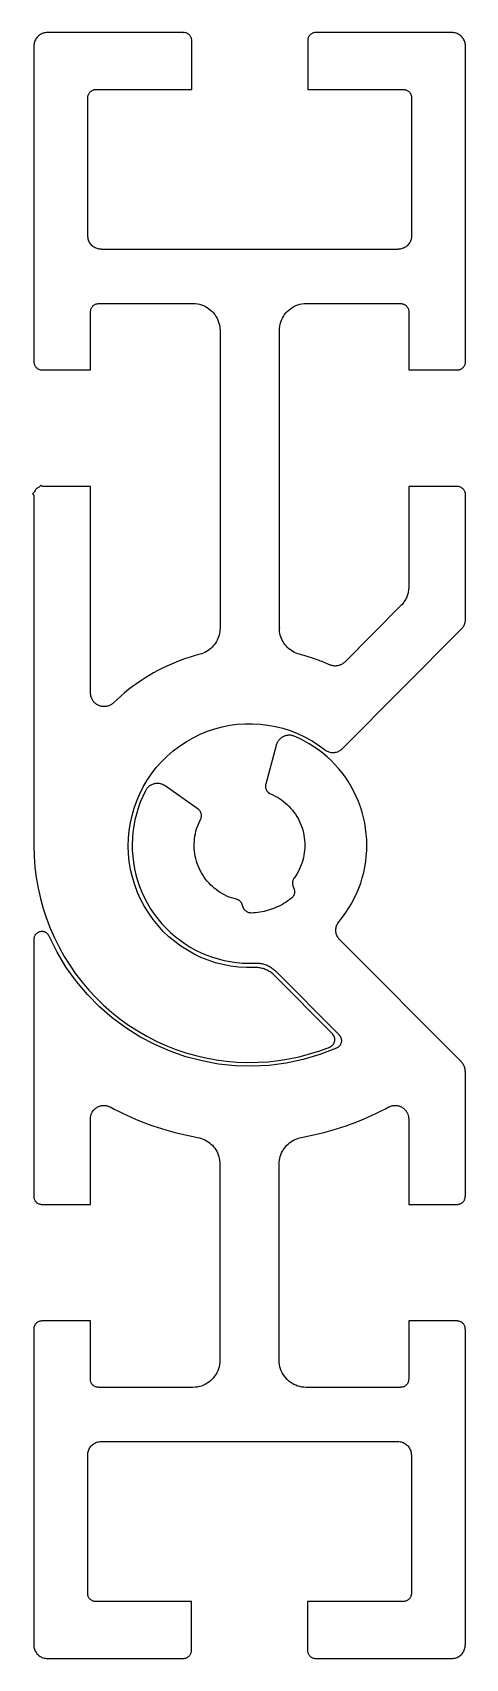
# Model space of a CAD drawing. Header units: metres. Extents: x -8.1 to 7.9, y -29.9 to 30.1.
import ezdxf

# ---------------------------------------------------------------- set-up
doc = ezdxf.new("R2010")
doc.units = ezdxf.units.M

msp = doc.modelspace()

# ---------------------------------------------------------------- linework, layer by layer
for p, q in [((-7.79297, 30.0059), (-7.82227, 29.9814)), ((-7.76074, 30.0273), (-7.79297, 30.0059)), ((-7.72754, 30.0459), (-7.76074, 30.0273)), ((-7.69238, 30.0625), (-7.72754, 30.0459)), ((-7.65625, 30.0762), (-7.69238, 30.0625)), ((-7.61816, 30.0879), (-7.65625, 30.0762)), ((-7.5791, 30.0957), (-7.61816, 30.0879)), ((-7.53906, 30.1006), (-7.5791, 30.0957)), ((-7.49805, 30.1016), (-7.53906, 30.1006)), ((-7.49707, 30.0996), (-7.49805, 30.1016)), ((-2.46387, 30.0996), (-7.49707, 30.0996)), ((-2.44043, 30.1016), (-2.46484, 30.1016)), ((-2.46484, 30.1016), (-2.46387, 30.0996)), ((-2.39355, 30.0938), (-2.44043, 30.1016)), ((-2.37109, 30.0869), (-2.39355, 30.0938)), ((-2.34863, 30.0781), (-2.37109, 30.0869)), ((-2.32812, 30.0684), (-2.34863, 30.0781)), ((-2.30762, 30.0576), (-2.32812, 30.0684)), ((-2.28906, 30.0439), (-2.30762, 30.0576)), ((-2.27148, 30.0303), (-2.28906, 30.0439)), ((-2.25391, 30.0146), (-2.27148, 30.0303)), ((-2.23828, 29.9971), (-2.25391, 30.0146)), ((2.20508, 30.0146), (2.18945, 29.9971)), ((2.22168, 30.0303), (2.20508, 30.0146)), ((2.23926, 30.0439), (2.22168, 30.0303)), ((2.25879, 30.0576), (2.23926, 30.0439)), ((2.27832, 30.0684), (2.25879, 30.0576)), ((2.2998, 30.0781), (2.27832, 30.0684)), ((2.32129, 30.0869), (2.2998, 30.0781)), ((2.34375, 30.0938), (2.32129, 30.0869)), ((2.36719, 30.0977), (2.34375, 30.0938)), ((2.3916, 30.1016), (2.36719, 30.0977)), ((2.41602, 30.1016), (2.3916, 30.1016)), ((2.41699, 30.0996), (2.41602, 30.1016)), ((7.4502, 30.0996), (2.41699, 30.0996)), ((7.49023, 30.1006), (7.44922, 30.1016)), ((7.44922, 30.1016), (7.4502, 30.0996)), ((7.53027, 30.0957), (7.49023, 30.1006)), ((7.56934, 30.0879), (7.53027, 30.0957)), ((7.60645, 30.0762), (7.56934, 30.0879)), ((7.64355, 30.0625), (7.60645, 30.0762)), ((7.67773, 30.0459), (7.64355, 30.0625)), ((7.71191, 30.0273), (7.67773, 30.0459)), ((7.74316, 30.0059), (7.71191, 30.0273)), ((7.77344, 29.9814), (7.74316, 30.0059)), ((-7.99512, 29.6436), (-7.99707, 29.6025)), ((-7.99707, 29.6025), (-7.99707, 17.9502)), ((-7.99023, 29.6836), (-7.99512, 29.6436)), ((-7.98242, 29.7227), (-7.99023, 29.6836)), ((-7.97168, 29.7598), (-7.98242, 29.7227)), ((-7.95801, 29.7969), (-7.97168, 29.7598)), ((-7.94141, 29.832), (-7.95801, 29.7969)), ((-7.92188, 29.8652), (-7.94141, 29.832)), ((-7.90039, 29.8975), (-7.92188, 29.8652)), ((-7.87695, 29.9277), (-7.90039, 29.8975)), ((-7.85059, 29.9561), (-7.87695, 29.9277)), ((-7.82227, 29.9814), (-7.85059, 29.9561)), ((-2.22461, 29.9795), (-2.23828, 29.9971)), ((-2.21191, 29.96), (-2.22461, 29.9795)), ((-2.2002, 29.9404), (-2.21191, 29.96)), ((-2.19043, 29.9189), (-2.2002, 29.9404)), ((-2.18164, 29.8975), (-2.19043, 29.9189)), ((-2.17578, 29.875), (-2.18164, 29.8975)), ((-2.1709, 29.8516), (-2.17578, 29.875)), ((-2.16797, 29.8271), (-2.1709, 29.8516)), ((-2.16699, 29.8027), (-2.16797, 29.8271)), ((-2.16699, 28), (-2.16699, 29.8027)), ((2.11816, 29.8271), (2.11719, 29.8027)), ((2.11719, 29.8027), (2.12012, 29.8018)), ((2.12109, 29.8516), (2.11816, 29.8271)), ((2.12012, 29.8018), (2.12012, 28)), ((2.12598, 29.874), (2.12109, 29.8516)), ((2.13281, 29.8975), (2.12598, 29.874)), ((2.14062, 29.9189), (2.13281, 29.8975)), ((2.15137, 29.9404), (2.14062, 29.9189)), ((2.16211, 29.96), (2.15137, 29.9404)), ((2.1748, 29.9795), (2.16211, 29.96)), ((2.18945, 29.9971), (2.1748, 29.9795)), ((7.80176, 29.9561), (7.77344, 29.9814)), ((7.82715, 29.9277), (7.80176, 29.9561)), ((7.85156, 29.8975), (7.82715, 29.9277)), ((7.87305, 29.8652), (7.85156, 29.8975)), ((7.8916, 29.832), (7.87305, 29.8652)), ((7.9082, 29.7969), (7.8916, 29.832)), ((7.92188, 29.7598), (7.9082, 29.7969)), ((7.93262, 29.7227), (7.92188, 29.7598)), ((7.94043, 29.6836), (7.93262, 29.7227)), ((7.94531, 29.6436), (7.94043, 29.6836)), ((7.94727, 29.6025), (7.94531, 29.6436)), ((7.94922, 29.6016), (7.94727, 29.6025)), ((7.94922, 17.9492), (7.94922, 29.6016)), ((-6.00391, 27.7002), (-6.00293, 27.7246)), ((-6.00195, 27.6992), (-6.00391, 27.7002)), ((-6.00293, 27.7246), (-6, 27.749)), ((-6.00195, 22.5996), (-6.00195, 27.6992)), ((-6, 27.749), (-5.99512, 27.7725)), ((-5.99512, 27.7725), (-5.98926, 27.7949)), ((-5.98926, 27.7949), (-5.98047, 27.8174)), ((-5.98047, 27.8174), (-5.9707, 27.8379)), ((-5.9707, 27.8379), (-5.95898, 27.8584)), ((-5.95898, 27.8584), (-5.94629, 27.877)), ((-5.94629, 27.877), (-5.93262, 27.8955)), ((-5.93262, 27.8955), (-5.91699, 27.9121)), ((-5.91699, 27.9121), (-5.90039, 27.9277)), ((-5.90039, 27.9277), (-5.88184, 27.9424)), ((-5.88184, 27.9424), (-5.86328, 27.9551)), ((-5.86328, 27.9551), (-5.84277, 27.9668)), ((-5.84277, 27.9668), (-5.82227, 27.9766)), ((-5.82227, 27.9766), (-5.7998, 27.9844)), ((-5.7998, 27.9844), (-5.77734, 27.9912)), ((-5.77734, 27.9912), (-5.75391, 27.9961)), ((-5.75391, 27.9961), (-5.73047, 27.999)), ((-5.73047, 27.999), (-5.70605, 28)), ((-5.70605, 28), (-2.16699, 28)), ((2.12012, 28), (5.65625, 28)), ((5.65625, 28), (5.68066, 27.999)), ((5.68066, 27.999), (5.70508, 27.9961)), ((5.70508, 27.9961), (5.72852, 27.9912)), ((5.72852, 27.9912), (5.75098, 27.9844)), ((5.75098, 27.9844), (5.77246, 27.9766)), ((5.77246, 27.9766), (5.79395, 27.9668)), ((5.79395, 27.9668), (5.81348, 27.9551)), ((5.81348, 27.9551), (5.83301, 27.9424)), ((5.83301, 27.9424), (5.85059, 27.9277)), ((5.85059, 27.9277), (5.86719, 27.9121)), ((5.86719, 27.9121), (5.88281, 27.8955)), ((5.88281, 27.8955), (5.89746, 27.877)), ((5.89746, 27.877), (5.91016, 27.8584)), ((5.91016, 27.8584), (5.92188, 27.8379)), ((5.92188, 27.8379), (5.93164, 27.8174)), ((5.93164, 27.8174), (5.93945, 27.7949)), ((5.93945, 27.7949), (5.94629, 27.7725)), ((5.94629, 27.7725), (5.95117, 27.749)), ((5.95117, 27.749), (5.9541, 27.7246)), ((5.9541, 27.7246), (5.95508, 27.7002)), ((5.95508, 27.7002), (5.95508, 22.6006)), ((-6.00293, 22.5596), (-6.00391, 22.6006)), ((-6.00391, 22.6006), (-6.00195, 22.5996)), ((-5.99805, 22.5195), (-6.00293, 22.5596)), ((-5.98926, 22.4805), (-5.99805, 22.5195)), ((-5.97852, 22.4434), (-5.98926, 22.4805)), ((-5.96484, 22.4062), (-5.97852, 22.4434)), ((-5.94824, 22.3711), (-5.96484, 22.4062)), ((-5.92969, 22.3379), (-5.94824, 22.3711)), ((-5.9082, 22.3057), (-5.92969, 22.3379)), ((-5.88379, 22.2754), (-5.9082, 22.3057)), ((-5.8584, 22.2471), (-5.88379, 22.2754)), ((-5.83008, 22.2217), (-5.8584, 22.2471)), ((-5.7998, 22.1973), (-5.83008, 22.2217)), ((5.78125, 22.2217), (5.75098, 22.1973)), ((5.80859, 22.2471), (5.78125, 22.2217)), ((5.83496, 22.2754), (5.80859, 22.2471)), ((5.8584, 22.3057), (5.83496, 22.2754)), ((5.87988, 22.3379), (5.8584, 22.3057)), ((5.89941, 22.3711), (5.87988, 22.3379)), ((5.91602, 22.4062), (5.89941, 22.3711)), ((5.92969, 22.4434), (5.91602, 22.4062)), ((5.94043, 22.4805), (5.92969, 22.4434)), ((5.94824, 22.5195), (5.94043, 22.4805)), ((5.95312, 22.5596), (5.94824, 22.5195)), ((5.95508, 22.6006), (5.95312, 22.5596)), ((-5.76855, 22.1758), (-5.7998, 22.1973)), ((-5.73535, 22.1572), (-5.76855, 22.1758)), ((-5.7002, 22.1406), (-5.73535, 22.1572)), ((-5.66406, 22.127), (-5.7002, 22.1406)), ((-5.62598, 22.1152), (-5.66406, 22.127)), ((-5.58691, 22.1074), (-5.62598, 22.1152)), ((-5.54688, 22.1025), (-5.58691, 22.1074)), ((-5.50586, 22.1016), (-5.54688, 22.1025)), ((-5.50488, 22.0986), (-5.50586, 22.1016)), ((5.45801, 22.0986), (-5.50488, 22.0986)), ((5.49805, 22.1025), (5.45703, 22.1016)), ((5.45703, 22.1016), (5.45801, 22.0986)), ((5.53809, 22.1074), (5.49805, 22.1025)), ((5.57617, 22.1152), (5.53809, 22.1074)), ((5.61426, 22.127), (5.57617, 22.1152)), ((5.65039, 22.1406), (5.61426, 22.127)), ((5.68555, 22.1572), (5.65039, 22.1406)), ((5.71875, 22.1758), (5.68555, 22.1572)), ((5.75098, 22.1973), (5.71875, 22.1758)), ((-5.9043, 19.7998), (-5.90332, 19.8242)), ((-5.90332, 19.8242), (-5.90039, 19.8477)), ((-5.90039, 19.8477), (-5.89551, 19.8711)), ((-5.89551, 19.8711), (-5.88867, 19.8945)), ((-5.88867, 19.8945), (-5.88086, 19.916)), ((-5.88086, 19.916), (-5.87109, 19.9375)), ((-5.87109, 19.9375), (-5.85938, 19.957)), ((-5.85938, 19.957), (-5.84668, 19.9766)), ((-5.84668, 19.9766), (-5.83301, 19.9941)), ((-5.83301, 19.9941), (-5.81738, 20.0117)), ((-5.81738, 20.0117), (-5.7998, 20.0273)), ((-5.7998, 20.0273), (-5.78223, 20.041)), ((-5.78223, 20.041), (-5.7627, 20.0547)), ((-5.7627, 20.0547), (-5.74316, 20.0654)), ((-5.74316, 20.0654), (-5.72168, 20.0752)), ((-5.72168, 20.0752), (-5.7002, 20.084)), ((-5.7002, 20.084), (-5.67773, 20.0908)), ((-5.67773, 20.0908), (-5.6543, 20.0947)), ((-5.6543, 20.0947), (-5.62988, 20.0986)), ((-5.62988, 20.0986), (-5.60547, 20.0996)), ((-5.60547, 20.0996), (-2.11719, 20.0996)), ((-2.11719, 20.0996), (-2.11816, 20.1016)), ((-2.11816, 20.1016), (-2.03613, 20.0977)), ((-2.03613, 20.0977), (-1.95605, 20.0879)), ((-1.95605, 20.0879), (-1.87891, 20.0723)), ((-1.87891, 20.0723), (-1.80273, 20.0508)), ((-1.80273, 20.0508), (-1.72949, 20.0225)), ((-1.72949, 20.0225), (-1.66016, 19.9893)), ((-1.66016, 19.9893), (-1.59277, 19.9512)), ((-1.59277, 19.9512), (-1.5293, 19.9082)), ((-1.5293, 19.9082), (-1.46875, 19.8604)), ((-1.46875, 19.8604), (-1.41309, 19.8086)), ((-1.41309, 19.8086), (-1.36035, 19.752)), ((1.31152, 19.752), (1.36328, 19.8086)), ((1.36328, 19.8086), (1.41992, 19.8604)), ((1.41992, 19.8604), (1.47949, 19.9082)), ((1.47949, 19.9082), (1.54297, 19.9512)), ((1.54297, 19.9512), (1.61035, 19.9893)), ((1.61035, 19.9893), (1.68066, 20.0225)), ((1.68066, 20.0225), (1.75391, 20.0508)), ((1.75391, 20.0508), (1.8291, 20.0723)), ((1.8291, 20.0723), (1.90723, 20.0879)), ((1.90723, 20.0879), (1.9873, 20.0977)), ((1.9873, 20.0977), (2.06836, 20.1016)), ((2.06836, 20.1016), (2.07031, 20.0996)), ((2.07031, 20.0996), (5.56152, 20.0996)), ((5.56152, 20.0996), (5.58594, 20.0977)), ((5.58594, 20.0977), (5.60938, 20.0947)), ((5.60938, 20.0947), (5.63184, 20.0898)), ((5.63184, 20.0898), (5.6543, 20.083)), ((5.6543, 20.083), (5.67578, 20.0742)), ((5.67578, 20.0742), (5.69629, 20.0645)), ((5.69629, 20.0645), (5.7168, 20.0527)), ((5.7168, 20.0527), (5.73535, 20.04)), ((5.73535, 20.04), (5.75293, 20.0254)), ((5.75293, 20.0254), (5.76953, 20.0098)), ((5.76953, 20.0098), (5.78418, 19.9932)), ((5.78418, 19.9932), (5.79883, 19.9756)), ((5.79883, 19.9756), (5.81152, 19.9561)), ((5.81152, 19.9561), (5.82227, 19.9365)), ((5.82227, 19.9365), (5.83203, 19.915)), ((5.83203, 19.915), (5.83984, 19.8936)), ((5.83984, 19.8936), (5.84668, 19.8711)), ((5.84668, 19.8711), (5.85156, 19.8477)), ((5.85156, 19.8477), (5.85449, 19.8242)), ((5.85449, 19.8242), (5.85547, 19.7998)), ((-5.9043, 17.6484), (-5.9043, 19.7998)), ((-1.36035, 19.752), (-1.31348, 19.6914)), ((-1.31348, 19.6914), (-1.27051, 19.6279)), ((-1.27051, 19.6279), (-1.23242, 19.5605)), ((-1.23242, 19.5605), (-1.19922, 19.4902)), ((-1.19922, 19.4902), (-1.17188, 19.417)), ((-1.17188, 19.417), (-1.14941, 19.3408)), ((-1.14941, 19.3408), (-1.13379, 19.2627)), ((-1.13379, 19.2627), (-1.12402, 19.1826)), ((1.0752, 19.1826), (1.08398, 19.2627)), ((1.08398, 19.2627), (1.10059, 19.3408)), ((1.10059, 19.3408), (1.12207, 19.417)), ((1.12207, 19.417), (1.14941, 19.4902)), ((1.14941, 19.4902), (1.18262, 19.5605)), ((1.18262, 19.5605), (1.2207, 19.6279)), ((1.2207, 19.6279), (1.26367, 19.6914)), ((1.26367, 19.6914), (1.31152, 19.752)), ((5.85547, 19.7998), (5.85742, 19.7988)), ((5.85742, 19.7988), (5.85742, 17.6484)), ((-1.12402, 19.1826), (-1.12109, 19.1006)), ((-1.12109, 19.1006), (-1.12109, 8.12793)), ((1.07129, 19.1006), (1.0752, 19.1826)), ((1.07324, 19.0996), (1.07129, 19.1006)), ((1.07324, 8.12695), (1.07324, 19.0996)), ((-7.99707, 17.9502), (-7.99609, 17.9258)), ((-7.99609, 17.9258), (-7.99316, 17.9014)), ((-7.99316, 17.9014), (-7.98828, 17.8779)), ((-7.98828, 17.8779), (-7.98145, 17.8555)), ((-7.98145, 17.8555), (-7.97363, 17.834)), ((-7.97363, 17.834), (-7.96289, 17.8125)), ((-7.96289, 17.8125), (-7.95215, 17.792)), ((-7.95215, 17.792), (-7.93945, 17.7734)), ((-7.93945, 17.7734), (-7.9248, 17.7549)), ((-7.9248, 17.7549), (-7.90918, 17.7383)), ((-7.90918, 17.7383), (-7.89258, 17.7227)), ((-7.89258, 17.7227), (-7.87402, 17.708)), ((-7.87402, 17.708), (-7.85547, 17.6953)), ((-7.85547, 17.6953), (-7.81445, 17.6738)), ((-7.81445, 17.6738), (-7.79297, 17.666)), ((-7.79297, 17.666), (-7.76953, 17.6592)), ((-7.76953, 17.6592), (-7.74707, 17.6543)), ((-7.74707, 17.6543), (-7.72266, 17.6514)), ((-7.72266, 17.6514), (-7.69824, 17.6504)), ((-7.69824, 17.6504), (-7.69727, 17.6484)), ((-7.69727, 17.6484), (-5.9043, 17.6484)), ((5.85742, 17.6484), (7.65039, 17.6484)), ((7.64844, 17.6504), (7.67285, 17.6514)), ((7.65039, 17.6484), (7.64844, 17.6504)), ((7.67285, 17.6514), (7.69727, 17.6543)), ((7.69727, 17.6543), (7.7207, 17.6592)), ((7.7207, 17.6592), (7.74316, 17.666)), ((7.74316, 17.666), (7.76465, 17.6738)), ((7.76465, 17.6738), (7.78613, 17.6846)), ((7.78613, 17.6846), (7.80566, 17.6953)), ((7.80566, 17.6953), (7.8252, 17.708)), ((7.8252, 17.708), (7.84277, 17.7227)), ((7.84277, 17.7227), (7.86035, 17.7383)), ((7.86035, 17.7383), (7.87598, 17.7549)), ((7.87598, 17.7549), (7.88965, 17.7734)), ((7.88965, 17.7734), (7.90234, 17.792)), ((7.90234, 17.792), (7.91406, 17.8125)), ((7.91406, 17.8125), (7.92383, 17.834)), ((7.92383, 17.834), (7.93262, 17.8555)), ((7.93262, 17.8555), (7.93848, 17.8779)), ((7.93848, 17.8779), (7.94336, 17.9014)), ((7.94336, 17.9014), (7.94629, 17.9258)), ((7.94629, 17.9258), (7.94727, 17.9502)), ((7.94727, 17.9502), (7.94922, 17.9492)), ((-7.95215, 13.207), (-7.97363, 13.166)), ((-7.93945, 13.2256), (-7.95215, 13.207)), ((-7.9248, 13.2441), (-7.93945, 13.2256)), ((-7.90918, 13.2607), (-7.9248, 13.2441)), ((-7.89258, 13.2764), (-7.90918, 13.2607)), ((-7.87402, 13.291), (-7.89258, 13.2764)), ((-7.85547, 13.3037), (-7.87402, 13.291)), ((-7.83496, 13.3154), (-7.85547, 13.3037)), ((-7.81445, 13.3252), (-7.83496, 13.3154)), ((-7.80078, 13.3301), (-7.81445, 13.3252)), ((-7.73047, 13.4004), (-7.80078, 13.3301)), ((-7.67676, 13.3467), (-7.73047, 13.4004)), ((-5.9043, 13.3467), (-7.67676, 13.3467)), ((-5.9043, 5.72559), (-5.9043, 13.3467)), ((7.65039, 13.3467), (5.85742, 13.3467)), ((5.85742, 13.3467), (5.85742, 9.66309)), ((7.67285, 13.3477), (7.64844, 13.3486)), ((7.64844, 13.3486), (7.65039, 13.3467)), ((7.69727, 13.3447), (7.67285, 13.3477)), ((7.7207, 13.3398), (7.69727, 13.3447)), ((7.74316, 13.333), (7.7207, 13.3398)), ((7.76465, 13.3252), (7.74316, 13.333)), ((7.78613, 13.3154), (7.76465, 13.3252)), ((7.80566, 13.3037), (7.78613, 13.3154)), ((7.8252, 13.291), (7.80566, 13.3037)), ((7.84277, 13.2764), (7.8252, 13.291)), ((7.86035, 13.2607), (7.84277, 13.2764)), ((7.87598, 13.2441), (7.86035, 13.2607)), ((7.88965, 13.2256), (7.87598, 13.2441)), ((7.90234, 13.207), (7.88965, 13.2256)), ((7.91406, 13.1865), (7.90234, 13.207)), ((-7.97852, 13.1523), (-8.05078, 13.0801)), ((-8.05078, 13.0801), (-7.99707, 13.0254)), ((-7.99707, 13.0254), (-7.99707, 0.095703)), ((-7.97363, 13.166), (-7.97852, 13.1523)), ((7.92383, 13.166), (7.91406, 13.1865)), ((7.93262, 13.1436), (7.92383, 13.166)), ((7.93848, 13.1211), (7.93262, 13.1436)), ((7.94336, 13.0977), (7.93848, 13.1211)), ((7.94629, 13.0732), (7.94336, 13.0977)), ((7.94727, 13.0488), (7.94629, 13.0732)), ((7.94922, 13.0479), (7.94727, 13.0488)), ((7.94922, 8.44531), (7.94922, 13.0479)), ((5.85449, 9.62402), (5.85156, 9.58398)), ((5.85547, 9.66406), (5.85449, 9.62402)), ((5.85742, 9.66309), (5.85547, 9.66406)), ((5.6416, 9.04492), (5.59082, 8.98438)), ((5.66504, 9.07617), (5.6416, 9.04492)), ((5.6875, 9.1084), (5.66504, 9.07617)), ((5.70898, 9.1416), (5.6875, 9.1084)), ((5.72852, 9.17578), (5.70898, 9.1416)), ((5.74707, 9.20996), (5.72852, 9.17578)), ((5.76367, 9.24512), (5.74707, 9.20996)), ((5.7793, 9.28125), (5.76367, 9.24512)), ((5.80664, 9.35352), (5.7793, 9.28125)), ((5.81738, 9.3916), (5.80664, 9.35352)), ((5.82715, 9.42969), (5.81738, 9.3916)), ((5.83594, 9.46777), (5.82715, 9.42969)), ((5.84277, 9.50586), (5.83594, 9.46777)), ((5.84766, 9.54492), (5.84277, 9.50586)), ((5.85156, 9.58398), (5.84766, 9.54492)), ((5.56348, 8.95605), (3.48535, 6.87012)), ((5.59082, 8.98438), (5.56348, 8.95605)), ((7.94434, 8.38672), (7.94531, 8.40625)), ((7.94531, 8.40625), (7.94727, 8.42578)), ((7.94727, 8.42578), (7.94727, 8.44629)), ((7.94727, 8.44629), (7.94922, 8.44531)), ((-1.17578, 7.80078), (-1.19824, 7.74023)), ((-1.15625, 7.86328), (-1.17578, 7.80078)), ((-1.14062, 7.92773), (-1.15625, 7.86328)), ((-1.12988, 7.99316), (-1.14062, 7.92773)), ((-1.12305, 8.06055), (-1.12988, 7.99316)), ((-1.12109, 8.12793), (-1.12305, 8.06055)), ((1.07324, 8.06055), (1.07129, 8.12793)), ((1.07129, 8.12793), (1.07324, 8.12695)), ((1.08008, 7.99316), (1.07324, 8.06055)), ((1.0918, 7.92773), (1.08008, 7.99316)), ((1.10645, 7.86328), (1.0918, 7.92773)), ((1.12598, 7.80078), (1.10645, 7.86328)), ((1.14941, 7.74023), (1.12598, 7.80078)), ((3.4043, 3.67676), (7.80469, 8.0918)), ((7.80176, 8.09277), (7.81543, 8.10645)), ((7.80469, 8.0918), (7.80176, 8.09277)), ((7.81543, 8.10645), (7.82812, 8.12207)), ((7.82812, 8.12207), (7.84082, 8.13672)), ((7.84082, 8.13672), (7.85254, 8.15234)), ((7.85254, 8.15234), (7.87402, 8.18555)), ((7.87402, 8.18555), (7.88379, 8.20215)), ((7.88379, 8.20215), (7.89355, 8.21973)), ((7.89355, 8.21973), (7.90918, 8.25488)), ((7.90918, 8.25488), (7.91699, 8.27344)), ((7.91699, 8.27344), (7.92285, 8.29102)), ((7.92285, 8.29102), (7.92871, 8.31055)), ((7.92871, 8.31055), (7.93359, 8.3291)), ((7.93359, 8.3291), (7.9375, 8.34766)), ((7.9375, 8.34766), (7.94141, 8.36719)), ((7.94141, 8.36719), (7.94434, 8.38672)), ((-1.73828, 7.20215), (-1.80078, 7.17871)), ((-1.67773, 7.22949), (-1.73828, 7.20215)), ((-1.62012, 7.26074), (-1.67773, 7.22949)), ((-1.56445, 7.2959), (-1.62012, 7.26074)), ((-1.51172, 7.33398), (-1.56445, 7.2959)), ((-1.46094, 7.375), (-1.51172, 7.33398)), ((-1.41406, 7.41895), (-1.46094, 7.375)), ((-1.37012, 7.4668), (-1.41406, 7.41895)), ((-1.3291, 7.5166), (-1.37012, 7.4668)), ((-1.29102, 7.56836), (-1.3291, 7.5166)), ((-1.25684, 7.62402), (-1.29102, 7.56836)), ((-1.22559, 7.68066), (-1.25684, 7.62402)), ((-1.19824, 7.74023), (-1.22559, 7.68066)), ((1.17676, 7.68066), (1.14941, 7.74023)), ((1.20703, 7.62402), (1.17676, 7.68066)), ((1.24121, 7.56836), (1.20703, 7.62402)), ((1.2793, 7.5166), (1.24121, 7.56836)), ((1.32031, 7.4668), (1.2793, 7.5166)), ((1.36426, 7.41895), (1.32031, 7.4668)), ((1.41211, 7.375), (1.36426, 7.41895)), ((1.46191, 7.33398), (1.41211, 7.375)), ((1.51465, 7.2959), (1.46191, 7.33398)), ((1.57031, 7.26074), (1.51465, 7.2959)), ((1.62891, 7.22949), (1.57031, 7.26074)), ((1.68848, 7.20215), (1.62891, 7.22949)), ((1.75195, 7.17871), (1.68848, 7.20215)), ((-3.25195, 6.63965), (-3.41602, 6.55566)), ((-3.08496, 6.71973), (-3.25195, 6.63965)), ((-2.91602, 6.7959), (-3.08496, 6.71973)), ((-2.74609, 6.86719), (-2.91602, 6.7959)), ((-2.57324, 6.93457), (-2.74609, 6.86719)), ((-2.39941, 6.99805), (-2.57324, 6.93457)), ((-2.22266, 7.05664), (-2.39941, 6.99805)), ((-2.04492, 7.11035), (-2.22266, 7.05664)), ((-1.86621, 7.16016), (-2.04492, 7.11035)), ((-1.80078, 7.17871), (-1.86621, 7.16016)), ((1.81641, 7.16016), (1.75195, 7.17871)), ((1.92773, 7.12891), (1.81445, 7.16016)), ((1.81445, 7.16016), (1.81641, 7.16016)), ((1.9834, 7.11328), (1.92773, 7.12891)), ((2.09668, 7.08008), (1.9834, 7.11328)), ((2.15234, 7.0625), (2.09668, 7.08008)), ((2.20801, 7.04395), (2.15234, 7.0625)), ((2.26465, 7.02637), (2.20801, 7.04395)), ((2.31934, 7.00684), (2.26465, 7.02637)), ((2.375, 6.98828), (2.31934, 7.00684)), ((2.43066, 6.96875), (2.375, 6.98828)), ((2.48535, 6.94824), (2.43066, 6.96875)), ((2.54102, 6.92773), (2.48535, 6.94824)), ((2.5957, 6.90625), (2.54102, 6.92773)), ((2.65039, 6.88574), (2.5957, 6.90625)), ((2.70508, 6.86328), (2.65039, 6.88574)), ((2.75879, 6.84082), (2.70508, 6.86328)), ((2.81348, 6.81836), (2.75879, 6.84082)), ((2.9209, 6.77148), (2.81348, 6.81836)), ((2.92969, 6.76758), (2.9209, 6.77148)), ((2.95898, 6.75586), (2.92969, 6.76758)), ((2.9873, 6.74609), (2.95898, 6.75586)), ((3.0166, 6.73828), (2.9873, 6.74609)), ((3.0459, 6.73145), (3.0166, 6.73828)), ((3.0752, 6.72754), (3.0459, 6.73145)), ((3.10547, 6.72461), (3.0752, 6.72754)), ((3.13477, 6.72363), (3.10547, 6.72461)), ((3.16504, 6.72559), (3.13477, 6.72363)), ((3.19434, 6.72754), (3.16504, 6.72559)), ((3.22363, 6.73242), (3.19434, 6.72754)), ((3.25195, 6.73926), (3.22363, 6.73242)), ((3.28027, 6.74707), (3.25195, 6.73926)), ((3.30859, 6.75684), (3.28027, 6.74707)), ((3.33594, 6.76758), (3.30859, 6.75684)), ((3.36328, 6.78125), (3.33594, 6.76758)), ((3.38867, 6.7959), (3.36328, 6.78125)), ((3.41406, 6.81152), (3.38867, 6.7959)), ((3.43848, 6.83008), (3.41406, 6.81152)), ((3.46191, 6.84961), (3.43848, 6.83008)), ((3.48535, 6.87012), (3.46191, 6.84961)), ((-4.20312, 6.07324), (-4.35352, 5.96484)), ((-4.05078, 6.17773), (-4.20312, 6.07324)), ((-3.89551, 6.27832), (-4.05078, 6.17773)), ((-3.73828, 6.375), (-3.89551, 6.27832)), ((-3.57812, 6.46777), (-3.73828, 6.375)), ((-3.41602, 6.55566), (-3.57812, 6.46777)), ((-5.90332, 5.69531), (-5.9043, 5.72559)), ((-5.90039, 5.66602), (-5.90332, 5.69531)), ((-5.89648, 5.63672), (-5.90039, 5.66602)), ((-5.89062, 5.6084), (-5.89648, 5.63672)), ((-5.88281, 5.58008), (-5.89062, 5.6084)), ((-5.87402, 5.55273), (-5.88281, 5.58008)), ((-5.8623, 5.52539), (-5.87402, 5.55273)), ((-5.85059, 5.5), (-5.8623, 5.52539)), ((-5.83691, 5.47461), (-5.85059, 5.5)), ((-5.80566, 5.42578), (-5.83691, 5.47461)), ((-5.78711, 5.40332), (-5.80566, 5.42578)), ((-5.76855, 5.38184), (-5.78711, 5.40332)), ((-4.92578, 5.49219), (-5.06152, 5.36426)), ((-4.78711, 5.61621), (-4.92578, 5.49219)), ((-4.64551, 5.73633), (-4.78711, 5.61621)), ((-4.50098, 5.85254), (-4.64551, 5.73633)), ((-4.35352, 5.96484), (-4.50098, 5.85254)), ((-5.74805, 5.36133), (-5.76855, 5.38184)), ((-5.72656, 5.34277), (-5.74805, 5.36133)), ((-5.70312, 5.32422), (-5.72656, 5.34277)), ((-5.67969, 5.30762), (-5.70312, 5.32422)), ((-5.6543, 5.29199), (-5.67969, 5.30762)), ((-5.62891, 5.27832), (-5.6543, 5.29199)), ((-5.60156, 5.26562), (-5.62891, 5.27832)), ((-5.57422, 5.25488), (-5.60156, 5.26562)), ((-5.5459, 5.24512), (-5.57422, 5.25488)), ((-5.51758, 5.23828), (-5.5459, 5.24512)), ((-5.48926, 5.23242), (-5.51758, 5.23828)), ((-5.45996, 5.22852), (-5.48926, 5.23242)), ((-5.43164, 5.22656), (-5.45996, 5.22852)), ((-5.40234, 5.22559), (-5.43164, 5.22656)), ((-5.37402, 5.22656), (-5.40234, 5.22559)), ((-5.34473, 5.22949), (-5.37402, 5.22656)), ((-5.31641, 5.2334), (-5.34473, 5.22949)), ((-5.28906, 5.23926), (-5.31641, 5.2334)), ((-5.26074, 5.24707), (-5.28906, 5.23926)), ((-5.2334, 5.25684), (-5.26074, 5.24707)), ((-5.20703, 5.26758), (-5.2334, 5.25684)), ((-5.18066, 5.2793), (-5.20703, 5.26758)), ((-5.15527, 5.29395), (-5.18066, 5.2793)), ((-5.13086, 5.30859), (-5.15527, 5.29395)), ((-5.10645, 5.32617), (-5.13086, 5.30859)), ((-5.08301, 5.34473), (-5.10645, 5.32617)), ((-5.06152, 5.36426), (-5.08301, 5.34473)), ((-2.11816, 4.07812), (-1.85742, 4.20605)), ((-1.85742, 4.20605), (-1.58984, 4.31543)), ((-1.58984, 4.31543), (-1.31836, 4.40723)), ((-1.31836, 4.40723), (-1.04297, 4.48145)), ((-1.04297, 4.48145), (-0.763672, 4.53711)), ((-0.763672, 4.53711), (-0.482422, 4.5752)), ((-0.482422, 4.5752), (-0.200195, 4.59473)), ((-0.200195, 4.59473), (0.083008, 4.59668)), ((0.083008, 4.59668), (0.365234, 4.58105)), ((0.365234, 4.58105), (0.646484, 4.54785)), ((0.646484, 4.54785), (0.924805, 4.49609)), ((0.924805, 4.49609), (1.20117, 4.42676)), ((1.20117, 4.42676), (1.47266, 4.33984)), ((1.47266, 4.33984), (1.74023, 4.23535)), ((1.74023, 4.23535), (2.00098, 4.1123)), ((-2.85547, 3.58887), (-2.62012, 3.76855)), ((-2.62012, 3.76855), (-2.37305, 3.93262)), ((-2.37305, 3.93262), (-2.11816, 4.07812)), ((0.954102, 3.79688), (0.569336, 2.36133)), ((0.966797, 3.83984), (0.953125, 3.79883)), ((0.953125, 3.79883), (0.954102, 3.79688)), ((0.973633, 3.85938), (0.966797, 3.83984)), ((0.982422, 3.87891), (0.973633, 3.85938)), ((0.992188, 3.89844), (0.982422, 3.87891)), ((1.00195, 3.91699), (0.992188, 3.89844)), ((1.0127, 3.93457), (1.00195, 3.91699)), ((1.03613, 3.96973), (1.0127, 3.93457)), ((1.0498, 3.98633), (1.03613, 3.96973)), ((1.07715, 4.01758), (1.0498, 3.98633)), ((1.1084, 4.04688), (1.07715, 4.01758)), ((1.12402, 4.06055), (1.1084, 4.04688)), ((1.1416, 4.07324), (1.12402, 4.06055)), ((1.1582, 4.08496), (1.1416, 4.07324)), ((1.17676, 4.09668), (1.1582, 4.08496)), ((1.19531, 4.10742), (1.17676, 4.09668)), ((1.21387, 4.11719), (1.19531, 4.10742)), ((1.2334, 4.12695), (1.21387, 4.11719)), ((1.25293, 4.13477), (1.2334, 4.12695)), ((1.27344, 4.14258), (1.25293, 4.13477)), ((1.31445, 4.1543), (1.27344, 4.14258)), ((1.33496, 4.15918), (1.31445, 4.1543)), ((1.35547, 4.16309), (1.33496, 4.15918)), ((1.37598, 4.16602), (1.35547, 4.16309)), ((1.39746, 4.16797), (1.37598, 4.16602)), ((1.41797, 4.16895), (1.39746, 4.16797)), ((1.43945, 4.16895), (1.41797, 4.16895)), ((1.45996, 4.16797), (1.43945, 4.16895)), ((1.48145, 4.16699), (1.45996, 4.16797)), ((1.52246, 4.16113), (1.48145, 4.16699)), ((1.54395, 4.15723), (1.52246, 4.16113)), ((1.56445, 4.15234), (1.54395, 4.15723)), ((1.58496, 4.14551), (1.56445, 4.15234)), ((1.60449, 4.13867), (1.58496, 4.14551)), ((1.62402, 4.13086), (1.60449, 4.13867)), ((1.81348, 4.04688), (1.62402, 4.13086)), ((1.99805, 3.9541), (1.81348, 4.04688)), ((2.17676, 3.85352), (1.99805, 3.9541)), ((2.00098, 4.1123), (2.25586, 3.97266)), ((2.34961, 3.74512), (2.17676, 3.85352)), ((2.25586, 3.97266), (2.50293, 3.81445)), ((2.51758, 3.62891), (2.34961, 3.74512)), ((2.50293, 3.81445), (2.74219, 3.63867)), ((2.67871, 3.50488), (2.51758, 3.62891)), ((2.74219, 3.63867), (2.77246, 3.61523)), ((2.77246, 3.61523), (2.80469, 3.5957)), ((3.28418, 3.58887), (3.31543, 3.60742)), ((3.31543, 3.60742), (3.3457, 3.62793)), ((3.3457, 3.62793), (3.37402, 3.65137)), ((3.37402, 3.65137), (3.40234, 3.67676)), ((3.40234, 3.67676), (3.4043, 3.67676)), ((-3.47461, 2.97461), (-3.2832, 3.19141)), ((-3.2832, 3.19141), (-3.07617, 3.39648)), ((-3.07617, 3.39648), (-2.85547, 3.58887)), ((2.83398, 3.37402), (2.67871, 3.50488)), ((2.80469, 3.5957), (2.83691, 3.5791)), ((2.98242, 3.23633), (2.83398, 3.37402)), ((2.83691, 3.5791), (2.87012, 3.56445)), ((2.87012, 3.56445), (2.9043, 3.55273)), ((2.9043, 3.55273), (2.93848, 3.54297)), ((2.93848, 3.54297), (2.97363, 3.53613)), ((2.97363, 3.53613), (3.00879, 3.53223)), ((3.125, 3.0918), (2.98242, 3.23633)), ((3.00879, 3.53223), (3.04395, 3.53125)), ((3.04395, 3.53125), (3.08008, 3.53125)), ((3.08008, 3.53125), (3.11523, 3.53516)), ((3.11523, 3.53516), (3.14941, 3.54102)), ((3.25977, 2.94043), (3.125, 3.0918)), ((3.14941, 3.54102), (3.18457, 3.54883)), ((3.18457, 3.54883), (3.21875, 3.56055)), ((3.21875, 3.56055), (3.25195, 3.57324)), ((3.25195, 3.57324), (3.28418, 3.58887)), ((-3.95605, 2.26562), (-3.81152, 2.51074)), ((-3.81152, 2.51074), (-3.65039, 2.74805)), ((-3.65039, 2.74805), (-3.47461, 2.97461)), ((3.3877, 2.7832), (3.25977, 2.94043)), ((3.50879, 2.62012), (3.3877, 2.7832)), ((3.62109, 2.45215), (3.50879, 2.62012)), ((3.72656, 2.27734), (3.62109, 2.45215)), ((-4.19727, 1.75098), (-4.08496, 2.01172)), ((-4.08496, 2.01172), (-3.95605, 2.26562)), ((-3.97852, 1.91211), (-4.06836, 1.69922)), ((-3.87695, 2.12109), (-3.97852, 1.91211)), ((-3.875, 2.12305), (-3.87695, 2.12109)), ((-3.86523, 2.1416), (-3.875, 2.12305)), ((-3.85352, 2.16016), (-3.86523, 2.1416)), ((-3.8418, 2.17773), (-3.85352, 2.16016)), ((-3.8291, 2.19531), (-3.8418, 2.17773)), ((-3.81641, 2.21191), (-3.8291, 2.19531)), ((-3.80273, 2.22754), (-3.81641, 2.21191)), ((-3.78809, 2.24316), (-3.80273, 2.22754)), ((-3.77246, 2.25781), (-3.78809, 2.24316)), ((-3.74121, 2.28516), (-3.77246, 2.25781)), ((-3.72363, 2.29785), (-3.74121, 2.28516)), ((-3.70703, 2.30957), (-3.72363, 2.29785)), ((-3.68848, 2.32031), (-3.70703, 2.30957)), ((-3.6709, 2.33105), (-3.68848, 2.32031)), ((-3.65234, 2.34082), (-3.6709, 2.33105)), ((-3.61328, 2.3584), (-3.65234, 2.34082)), ((-3.57227, 2.37207), (-3.61328, 2.3584)), ((-3.53125, 2.38184), (-3.57227, 2.37207)), ((-3.50977, 2.38574), (-3.53125, 2.38184)), ((-3.48926, 2.38867), (-3.50977, 2.38574)), ((-3.46777, 2.39062), (-3.48926, 2.38867)), ((-3.44629, 2.3916), (-3.46777, 2.39062)), ((-3.42578, 2.3916), (-3.44629, 2.3916)), ((-3.4043, 2.39062), (-3.42578, 2.3916)), ((-3.38379, 2.38867), (-3.4043, 2.39062)), ((-3.3623, 2.38672), (-3.38379, 2.38867)), ((-3.32129, 2.37891), (-3.3623, 2.38672)), ((-3.28027, 2.36719), (-3.32129, 2.37891)), ((-3.26074, 2.36035), (-3.28027, 2.36719)), ((-3.24121, 2.35254), (-3.26074, 2.36035)), ((-3.22168, 2.34375), (-3.24121, 2.35254)), ((-3.20312, 2.33398), (-3.22168, 2.34375)), ((-3.18359, 2.32422), (-3.20312, 2.33398)), ((-3.16602, 2.31348), (-3.18359, 2.32422)), ((-3.14746, 2.30078), (-3.16602, 2.31348)), ((-3.14551, 2.2998), (-3.14746, 2.30078)), ((-1.93262, 1.44629), (-3.14551, 2.2998)), ((0.560547, 2.31738), (0.558594, 2.27441)), ((0.558594, 2.27441), (0.560547, 2.25293)), ((0.564453, 2.33984), (0.560547, 2.31738)), ((0.560547, 2.25293), (0.563477, 2.23145)), ((0.563477, 2.23145), (0.568359, 2.20996)), ((0.569336, 2.36133), (0.564453, 2.33984)), ((0.568359, 2.20996), (0.574219, 2.19043)), ((0.574219, 2.19043), (0.581055, 2.16992)), ((0.581055, 2.16992), (0.589844, 2.15039)), ((0.589844, 2.15039), (0.599609, 2.13184)), ((0.599609, 2.13184), (0.611328, 2.11426)), ((0.611328, 2.11426), (0.624023, 2.09766)), ((0.624023, 2.09766), (0.637695, 2.08105)), ((0.637695, 2.08105), (0.652344, 2.06543)), ((0.652344, 2.06543), (0.685547, 2.03809)), ((0.685547, 2.03809), (0.704102, 2.02637)), ((0.704102, 2.02637), (0.723633, 2.01562)), ((0.723633, 2.01562), (0.744141, 2.00684)), ((0.744141, 2.00684), (0.830078, 1.96875)), ((0.830078, 1.96875), (0.914062, 1.92676)), ((0.914062, 1.92676), (0.996094, 1.88184)), ((0.996094, 1.88184), (1.0752, 1.83301)), ((1.0752, 1.83301), (1.15234, 1.78125)), ((3.82324, 2.09863), (3.72656, 2.27734)), ((3.91211, 1.91504), (3.82324, 2.09863)), ((3.99316, 1.72656), (3.91211, 1.91504)), ((-4.43262, 0.933594), (-4.37109, 1.21094)), ((-4.37109, 1.21094), (-4.29297, 1.4834)), ((-4.29297, 1.4834), (-4.19727, 1.75098)), ((-4.21289, 1.26367), (-4.26758, 1.04297)), ((-4.14648, 1.4834), (-4.21289, 1.26367)), ((-4.06836, 1.69922), (-4.14648, 1.4834)), ((-1.91602, 1.43262), (-1.93457, 1.44629)), ((-1.93457, 1.44629), (-1.93262, 1.44629)), ((-1.89941, 1.41797), (-1.91602, 1.43262)), ((-1.88477, 1.40234), (-1.89941, 1.41797)), ((-1.87012, 1.38574), (-1.88477, 1.40234)), ((-1.85742, 1.36914), (-1.87012, 1.38574)), ((-1.84668, 1.35059), (-1.85742, 1.36914)), ((-1.83691, 1.33203), (-1.84668, 1.35059)), ((-1.82812, 1.3125), (-1.83691, 1.33203)), ((-1.82129, 1.29199), (-1.82812, 1.3125)), ((-1.81543, 1.27148), (-1.82129, 1.29199)), ((-1.81055, 1.25098), (-1.81543, 1.27148)), ((-1.80859, 1.23047), (-1.81055, 1.25098)), ((-1.80664, 1.20898), (-1.80859, 1.23047)), ((-1.80664, 1.1875), (-1.80664, 1.20898)), ((1.15234, 1.78125), (1.22656, 1.72559)), ((1.22656, 1.72559), (1.29785, 1.66699)), ((1.29785, 1.66699), (1.36621, 1.60547)), ((1.36621, 1.60547), (1.43164, 1.54004)), ((1.43164, 1.54004), (1.49414, 1.47266)), ((1.49414, 1.47266), (1.55371, 1.40234)), ((1.55371, 1.40234), (1.61035, 1.3291)), ((1.61035, 1.3291), (1.66406, 1.25391)), ((1.66406, 1.25391), (1.71387, 1.17578)), ((4.06445, 1.5332), (3.99316, 1.72656)), ((4.12695, 1.33594), (4.06445, 1.5332)), ((4.18066, 1.13574), (4.12695, 1.33594)), ((-4.50293, 0.368164), (-4.47656, 0.652344)), ((-4.47656, 0.652344), (-4.43262, 0.933594)), ((-4.30957, 0.819336), (-4.34082, 0.594727)), ((-4.26758, 1.04297), (-4.30957, 0.819336)), ((-2.03125, 0.535156), (-2.01074, 0.625977)), ((-2.01074, 0.625977), (-1.98535, 0.714844)), ((-1.98535, 0.714844), (-1.95508, 0.803711)), ((-1.95508, 0.803711), (-1.92188, 0.890625)), ((-1.92188, 0.890625), (-1.88379, 0.977539)), ((-1.88379, 0.977539), (-1.84277, 1.06152)), ((-1.84277, 1.06152), (-1.84082, 1.0625)), ((-1.84082, 1.0625), (-1.83105, 1.08203)), ((-1.83105, 1.08203), (-1.82324, 1.10254)), ((-1.82324, 1.10254), (-1.81738, 1.12402)), ((-1.81738, 1.12402), (-1.8125, 1.14453)), ((-1.8125, 1.14453), (-1.80859, 1.16602)), ((-1.80859, 1.16602), (-1.80664, 1.1875)), ((1.71387, 1.17578), (1.75977, 1.09473)), ((1.75977, 1.09473), (1.80273, 1.0127)), ((1.80273, 1.0127), (1.8418, 0.927734)), ((1.8418, 0.927734), (1.87695, 0.84082)), ((1.87695, 0.84082), (1.9082, 0.751953)), ((1.9082, 0.751953), (1.93555, 0.662109)), ((1.93555, 0.662109), (1.95898, 0.570312)), ((4.22461, 0.932617), (4.18066, 1.13574)), ((4.25879, 0.728516), (4.22461, 0.932617)), ((4.2832, 0.523438), (4.25879, 0.728516)), ((-7.99707, 0.095703), (-7.99902, 0.09668)), ((-7.99902, 0.09668), (-7.98926, -0.300781)), ((-4.51074, 0.082031), (-4.50293, 0.368164)), ((-4.50098, -0.206055), (-4.51074, 0.082031)), ((-4.36035, 0.370117), (-4.36816, 0.143555)), ((-4.36816, 0.143555), (-4.36426, -0.082031)), ((-4.34082, 0.594727), (-4.36035, 0.370117)), ((-2.07617, 0.076172), (-2.0752, 0.168945)), ((-2.07227, -0.015625), (-2.07617, 0.076172)), ((-2.0752, 0.168945), (-2.07031, 0.260742)), ((-2.07031, 0.260742), (-2.06152, 0.352539)), ((-2.06152, 0.352539), (-2.04883, 0.444336)), ((-2.04883, 0.444336), (-2.03125, 0.535156)), ((1.95898, 0.570312), (1.97754, 0.478516)), ((1.97754, 0.478516), (1.99219, 0.385742)), ((1.99219, 0.385742), (2.00293, 0.292969)), ((2.00879, 0.014648), (2.00195, -0.077148)), ((2.00293, 0.292969), (2.00879, 0.200195)), ((2.00879, 0.200195), (2.01074, 0.107422)), ((2.01074, 0.107422), (2.00879, 0.014648)), ((4.29785, 0.319336), (4.2832, 0.523438)), ((4.30273, 0.115234), (4.29785, 0.319336)), ((4.29883, -0.088867), (4.30273, 0.115234)), ((-7.98926, -0.300781), (-7.95996, -0.694336)), ((-4.47266, -0.494141), (-4.50098, -0.206055)), ((-4.4248, -0.78125), (-4.47266, -0.494141)), ((-4.36426, -0.082031), (-4.34766, -0.307617)), ((-4.34766, -0.307617), (-4.32031, -0.53125)), ((-4.32031, -0.53125), (-4.28125, -0.753906)), ((-2.06445, -0.108398), (-2.07227, -0.015625)), ((-2.05273, -0.200195), (-2.06445, -0.108398)), ((-2.03613, -0.291016), (-2.05273, -0.200195)), ((-2.0166, -0.382812), (-2.03613, -0.291016)), ((-1.99219, -0.472656), (-2.0166, -0.382812)), ((-1.96387, -0.561523), (-1.99219, -0.472656)), ((-1.93066, -0.649414), (-1.96387, -0.561523)), ((1.90918, -0.52832), (1.87891, -0.616211)), ((1.93555, -0.44043), (1.90918, -0.52832)), ((1.95898, -0.350586), (1.93555, -0.44043)), ((1.97754, -0.260742), (1.95898, -0.350586)), ((1.99219, -0.168945), (1.97754, -0.260742)), ((2.00195, -0.077148), (1.99219, -0.168945)), ((4.22852, -0.694336), (4.26074, -0.494141)), ((4.26074, -0.494141), (4.28418, -0.291992)), ((4.28418, -0.291992), (4.29883, -0.088867)), ((-7.95996, -0.694336), (-7.91211, -1.08398)), ((-7.91211, -1.08398), (-7.84473, -1.46875)), ((-4.3584, -1.06836), (-4.4248, -0.78125)), ((-4.27246, -1.35254), (-4.3584, -1.06836)), ((-4.28125, -0.753906), (-4.23145, -0.975586)), ((-4.23145, -0.975586), (-4.16895, -1.19336)), ((-4.16895, -1.19336), (-4.0957, -1.40918)), ((-1.89355, -0.736328), (-1.93066, -0.649414)), ((-1.85254, -0.822266), (-1.89355, -0.736328)), ((-1.80859, -0.904297), (-1.85254, -0.822266)), ((-1.76074, -0.985352), (-1.80859, -0.904297)), ((-1.70898, -1.0625), (-1.76074, -0.985352)), ((-1.6543, -1.1377), (-1.70898, -1.0625)), ((-1.59668, -1.20996), (-1.6543, -1.1377)), ((1.56738, -1.19922), (1.56348, -1.21289)), ((1.57227, -1.18457), (1.56738, -1.19922)), ((1.57715, -1.1709), (1.57227, -1.18457)), ((1.58301, -1.15723), (1.57715, -1.1709)), ((1.59668, -1.13184), (1.58301, -1.15723)), ((1.60449, -1.11914), (1.59668, -1.13184)), ((1.6123, -1.10742), (1.60449, -1.11914)), ((1.66602, -1.03027), (1.6123, -1.10742)), ((1.71582, -0.951172), (1.66602, -1.03027)), ((1.7627, -0.870117), (1.71582, -0.951172)), ((1.80566, -0.787109), (1.7627, -0.870117)), ((1.84375, -0.702148), (1.80566, -0.787109)), ((1.87891, -0.616211), (1.84375, -0.702148)), ((4.0752, -1.28223), (4.13477, -1.08887)), ((4.13477, -1.08887), (4.18652, -0.892578)), ((4.18652, -0.892578), (4.22852, -0.694336)), ((-7.84473, -1.46875), (-7.75977, -1.84961)), ((-4.16797, -1.62988), (-4.27246, -1.35254)), ((-4.04688, -1.89746), (-4.16797, -1.62988)), ((-4.0957, -1.40918), (-4.00977, -1.62109)), ((-4.00977, -1.62109), (-3.91309, -1.83008)), ((-1.53516, -1.2793), (-1.59668, -1.20996)), ((-1.47168, -1.34668), (-1.53516, -1.2793)), ((-1.4043, -1.41016), (-1.47168, -1.34668)), ((-1.33496, -1.4707), (-1.4043, -1.41016)), ((-1.2627, -1.52734), (-1.33496, -1.4707)), ((-1.18848, -1.58203), (-1.2627, -1.52734)), ((-1.11133, -1.63184), (-1.18848, -1.58203)), ((-1.03125, -1.67969), (-1.11133, -1.63184)), ((-0.950195, -1.72266), (-1.03125, -1.67969)), ((-0.866211, -1.7627), (-0.950195, -1.72266)), ((-0.780273, -1.79883), (-0.866211, -1.7627)), ((-0.692383, -1.83105), (-0.780273, -1.79883)), ((1.55664, -1.25586), (1.55469, -1.28516)), ((1.55469, -1.28516), (1.55664, -1.31445)), ((1.55859, -1.24121), (1.55664, -1.25586)), ((1.55664, -1.31445), (1.55859, -1.3291)), ((1.56055, -1.22754), (1.55859, -1.24121)), ((1.55859, -1.3291), (1.56445, -1.3584)), ((1.56348, -1.21289), (1.56055, -1.22754)), ((1.57324, -1.79102), (1.56152, -1.80566)), ((1.56445, -1.3584), (1.56836, -1.37305)), ((1.56836, -1.37305), (1.57324, -1.38672)), ((1.57324, -1.38672), (1.61523, -1.50879)), ((1.58398, -1.77637), (1.57324, -1.79102)), ((1.59375, -1.75977), (1.58398, -1.77637)), ((1.60254, -1.74414), (1.59375, -1.75977)), ((1.61035, -1.72754), (1.60254, -1.74414)), ((1.62207, -1.69238), (1.61035, -1.72754)), ((1.61523, -1.50879), (1.62109, -1.52734)), ((1.62109, -1.52734), (1.62598, -1.54492)), ((1.62695, -1.6748), (1.62207, -1.69238)), ((1.62598, -1.54492), (1.62988, -1.56348)), ((1.62988, -1.65625), (1.62695, -1.6748)), ((1.62988, -1.56348), (1.63184, -1.58203)), ((1.63184, -1.6377), (1.62988, -1.65625)), ((1.63184, -1.58203), (1.63281, -1.60156)), ((1.63281, -1.61914), (1.63184, -1.6377)), ((1.63281, -1.60156), (1.63281, -1.61914)), ((3.84082, -1.8457), (3.92773, -1.66113)), ((3.92773, -1.66113), (4.00586, -1.47363)), ((4.00586, -1.47363), (4.0752, -1.28223)), ((-7.75977, -1.84961), (-7.65625, -2.22363)), ((-7.65625, -2.22363), (-7.53516, -2.5918)), ((-3.91016, -2.15527), (-4.04688, -1.89746)), ((-3.91309, -1.83008), (-3.80566, -2.03418)), ((-3.75781, -2.40039), (-3.91016, -2.15527)), ((-3.80566, -2.03418), (-3.68555, -2.2334)), ((-3.68555, -2.2334), (-3.55566, -2.42676)), ((-0.603516, -1.85938), (-0.692383, -1.83105)), ((-0.511719, -1.88477), (-0.603516, -1.85938)), ((-0.49707, -1.88867), (-0.511719, -1.88477)), ((-0.483398, -1.89258), (-0.49707, -1.88867)), ((-0.46875, -1.89844), (-0.483398, -1.89258)), ((-0.456055, -1.9043), (-0.46875, -1.89844)), ((-0.442383, -1.91016), (-0.456055, -1.9043)), ((-0.416992, -1.92578), (-0.442383, -1.91016)), ((-0.405273, -1.93359), (-0.416992, -1.92578)), ((-0.393555, -1.94238), (-0.405273, -1.93359)), ((-0.37207, -1.96191), (-0.393555, -1.94238)), ((-0.352539, -1.9834), (-0.37207, -1.96191)), ((-0.334961, -2.00684), (-0.352539, -1.9834)), ((-0.319336, -2.03223), (-0.334961, -2.00684)), ((-0.3125, -2.04492), (-0.319336, -2.03223)), ((-0.306641, -2.05859), (-0.3125, -2.04492)), ((-0.300781, -2.07324), (-0.306641, -2.05859)), ((-0.25, -2.21094), (-0.300781, -2.07324)), ((-0.232422, -2.24414), (-0.25, -2.21094)), ((-0.210938, -2.27539), (-0.232422, -2.24414)), ((-0.199219, -2.28906), (-0.210938, -2.27539)), ((-0.186523, -2.30273), (-0.199219, -2.28906)), ((-0.172852, -2.31543), (-0.186523, -2.30273)), ((-0.15918, -2.32715), (-0.172852, -2.31543)), ((-0.144531, -2.33789), (-0.15918, -2.32715)), ((-0.128906, -2.34766), (-0.144531, -2.33789)), ((-0.112305, -2.35645), (-0.128906, -2.34766)), ((-0.095703, -2.36426), (-0.112305, -2.35645)), ((-0.079102, -2.37109), (-0.095703, -2.36426)), ((-0.061523, -2.37695), (-0.079102, -2.37109)), ((-0.043945, -2.38184), (-0.061523, -2.37695)), ((-0.025391, -2.38574), (-0.043945, -2.38184)), ((-0.006836, -2.38867), (-0.025391, -2.38574)), ((0.012695, -2.38965), (-0.006836, -2.38867)), ((0.030273, -2.38965), (0.012695, -2.38965)), ((0.111328, -2.38574), (0.030273, -2.38965)), ((0.192383, -2.37988), (0.111328, -2.38574)), ((0.272461, -2.37109), (0.192383, -2.37988)), ((0.352539, -2.36035), (0.272461, -2.37109)), ((0.431641, -2.3457), (0.352539, -2.36035)), ((0.510742, -2.33008), (0.431641, -2.3457)), ((0.588867, -2.31055), (0.510742, -2.33008)), ((0.666992, -2.28906), (0.588867, -2.31055)), ((0.743164, -2.26562), (0.666992, -2.28906)), ((0.819336, -2.23926), (0.743164, -2.26562)), ((0.894531, -2.20996), (0.819336, -2.23926)), ((0.967773, -2.17969), (0.894531, -2.20996)), ((1.04102, -2.14551), (0.967773, -2.17969)), ((1.11328, -2.10938), (1.04102, -2.14551)), ((1.18457, -2.07129), (1.11328, -2.10938)), ((1.25391, -2.03027), (1.18457, -2.07129)), ((1.32227, -1.9873), (1.25391, -2.03027)), ((1.38965, -1.94238), (1.32227, -1.9873)), ((1.45508, -1.89453), (1.38965, -1.94238)), ((1.52051, -1.8457), (1.45508, -1.89453)), ((1.53516, -1.83301), (1.52051, -1.8457)), ((1.54883, -1.81934), (1.53516, -1.83301)), ((1.56152, -1.80566), (1.54883, -1.81934)), ((3.40527, -2.54102), (3.52734, -2.37402)), ((3.52734, -2.37402), (3.64062, -2.20215)), ((3.64062, -2.20215), (3.74512, -2.02637)), ((3.74512, -2.02637), (3.84082, -1.8457)), ((-7.53516, -2.5918), (-7.39648, -2.95312)), ((-7.39648, -2.95312), (-7.24121, -3.30762)), ((-3.59082, -2.63477), (-3.75781, -2.40039)), ((-3.41113, -2.85645), (-3.59082, -2.63477)), ((-3.55566, -2.42676), (-3.41602, -2.61035)), ((-3.41602, -2.61035), (-3.26855, -2.78613)), ((-3.21777, -3.06641), (-3.41113, -2.85645)), ((-3.26855, -2.78613), (-3.1123, -2.95312)), ((-3.1123, -2.95312), (-2.94824, -3.11035)), ((3.15918, -3.00879), (3.16211, -2.97266)), ((3.16211, -2.97266), (3.16699, -2.93652)), ((3.16699, -2.93652), (3.1748, -2.90039)), ((3.1748, -2.90039), (3.18457, -2.86523)), ((3.18457, -2.86523), (3.19824, -2.83105)), ((3.19824, -2.83105), (3.21387, -2.79688)), ((3.21387, -2.79688), (3.23242, -2.76367)), ((3.23242, -2.76367), (3.25293, -2.73242)), ((3.25293, -2.73242), (3.27734, -2.70215)), ((3.27539, -2.70312), (3.40527, -2.54102)), ((3.27734, -2.70215), (3.27539, -2.70312)), ((-8.00098, -3.33008), (-8.00293, -3.35059)), ((-8.00293, -3.35059), (-8.00293, -12.8428)), ((-7.99707, -3.30957), (-8.00098, -3.33008)), ((-7.99219, -3.29004), (-7.99707, -3.30957)), ((-7.98633, -3.27051), (-7.99219, -3.29004)), ((-7.97852, -3.25195), (-7.98633, -3.27051)), ((-7.96973, -3.2334), (-7.97852, -3.25195)), ((-7.95996, -3.21582), (-7.96973, -3.2334)), ((-7.94922, -3.19922), (-7.95996, -3.21582)), ((-7.9375, -3.18262), (-7.94922, -3.19922)), ((-7.91016, -3.15332), (-7.9375, -3.18262)), ((-7.89551, -3.14062), (-7.91016, -3.15332)), ((-7.87891, -3.12793), (-7.89551, -3.14062)), ((-7.8623, -3.11719), (-7.87891, -3.12793)), ((-7.84473, -3.10645), (-7.8623, -3.11719)), ((-7.82715, -3.09766), (-7.84473, -3.10645)), ((-7.80762, -3.08984), (-7.82715, -3.09766)), ((-7.78809, -3.08398), (-7.80762, -3.08984)), ((-7.76758, -3.07812), (-7.78809, -3.08398)), ((-7.74707, -3.07422), (-7.76758, -3.07812)), ((-7.72656, -3.07227), (-7.74707, -3.07422)), ((-7.70605, -3.07129), (-7.72656, -3.07227)), ((-7.68555, -3.07227), (-7.70605, -3.07129)), ((-7.66602, -3.07422), (-7.68555, -3.07227)), ((-7.64551, -3.07715), (-7.66602, -3.07422)), ((-7.62598, -3.08203), (-7.64551, -3.07715)), ((-7.60742, -3.08789), (-7.62598, -3.08203)), ((-7.57031, -3.10352), (-7.60742, -3.08789)), ((-7.55273, -3.11328), (-7.57031, -3.10352)), ((-7.53613, -3.12402), (-7.55273, -3.11328)), ((-7.52051, -3.13574), (-7.53613, -3.12402)), ((-7.50488, -3.14941), (-7.52051, -3.13574)), ((-7.49023, -3.16309), (-7.50488, -3.14941)), ((-7.47656, -3.17773), (-7.49023, -3.16309)), ((-7.46387, -3.19434), (-7.47656, -3.17773)), ((-7.45312, -3.21094), (-7.46387, -3.19434)), ((-7.44238, -3.22852), (-7.45312, -3.21094)), ((-7.43262, -3.24805), (-7.44238, -3.22852)), ((-7.13965, -3.83887), (-7.43457, -3.24805)), ((-7.43457, -3.24805), (-7.43262, -3.24805)), ((-7.24121, -3.30762), (-7.06934, -3.65332)), ((-3.01172, -3.2627), (-3.21777, -3.06641)), ((-2.79492, -3.44434), (-3.01172, -3.2627)), ((-2.94824, -3.11035), (-2.77637, -3.25879)), ((-2.56641, -3.61328), (-2.79492, -3.44434)), ((-2.77637, -3.25879), (-2.59766, -3.39746)), ((-2.59766, -3.39746), (-2.41309, -3.52734)), ((-2.41309, -3.52734), (-2.22168, -3.64648)), ((3.15918, -3.0459), (3.15918, -3.00879)), ((3.16211, -3.08203), (3.15918, -3.0459)), ((3.16797, -3.11816), (3.16211, -3.08203)), ((3.17578, -3.15332), (3.16797, -3.11816)), ((3.18652, -3.18848), (3.17578, -3.15332)), ((3.19922, -3.22266), (3.18652, -3.18848)), ((3.21582, -3.25684), (3.19922, -3.22266)), ((3.23438, -3.28906), (3.21582, -3.25684)), ((3.25488, -3.32031), (3.23438, -3.28906)), ((3.27832, -3.34961), (3.25488, -3.32031)), ((3.30469, -3.37793), (3.27832, -3.34961)), ((3.30469, -3.38086), (3.30469, -3.37793)), ((7.79492, -7.88672), (3.30469, -3.38086)), ((-6.80371, -4.39648), (-7.13965, -3.83887)), ((-7.06934, -3.65332), (-6.88086, -3.99023)), ((-6.88086, -3.99023), (-6.67578, -4.31836)), ((-2.32812, -3.7666), (-2.56641, -3.61328)), ((-2.08105, -3.9043), (-2.32812, -3.7666)), ((-2.22168, -3.64648), (-2.02441, -3.75488)), ((-1.8252, -4.02734), (-2.08105, -3.9043)), ((-2.02441, -3.75488), (-1.82227, -3.85352)), ((-1.56152, -4.13281), (-1.8252, -4.02734)), ((-1.82227, -3.85352), (-1.61426, -3.94141)), ((-1.61426, -3.94141), (-1.40234, -4.01855)), ((-1.29004, -4.22266), (-1.56152, -4.13281)), ((-1.40234, -4.01855), (-1.18652, -4.08496)), ((-1.18652, -4.08496), (-0.966797, -4.13965)), ((-0.966797, -4.13965), (-0.744141, -4.18262)), ((-0.744141, -4.18262), (-0.518555, -4.21387)), ((-6.42969, -4.91699), (-6.80371, -4.39648)), ((-6.67578, -4.31836), (-6.45508, -4.63574)), ((-6.45508, -4.63574), (-6.21973, -4.94238)), ((-1.0127, -4.29492), (-1.29004, -4.22266)), ((-0.729492, -4.34961), (-1.0127, -4.29492)), ((-0.441406, -4.38574), (-0.729492, -4.34961)), ((-0.518555, -4.21387), (-0.290039, -4.23438)), ((-0.148438, -4.40332), (-0.441406, -4.38574)), ((-0.290039, -4.23438), (-0.05957, -4.24121)), ((0.148438, -4.40137), (-0.148438, -4.40332)), ((-0.05957, -4.24121), (0.171875, -4.23633)), ((0.19043, -4.40039), (0.148438, -4.40137)), ((0.171875, -4.23633), (0.213867, -4.23535)), ((0.231445, -4.40137), (0.19043, -4.40039)), ((0.213867, -4.23535), (0.255859, -4.23535)), ((0.272461, -4.4043), (0.231445, -4.40137)), ((0.255859, -4.23535), (0.297852, -4.23828)), ((0.313477, -4.40918), (0.272461, -4.4043)), ((0.297852, -4.23828), (0.338867, -4.24219)), ((0.354492, -4.41504), (0.313477, -4.40918)), ((0.338867, -4.24219), (0.379883, -4.24805)), ((0.394531, -4.42285), (0.354492, -4.41504)), ((0.379883, -4.24805), (0.420898, -4.25586)), ((0.43457, -4.43164), (0.394531, -4.42285)), ((0.420898, -4.25586), (0.460938, -4.26465)), ((0.473633, -4.44238), (0.43457, -4.43164)), ((0.460938, -4.26465), (0.500977, -4.27539)), ((0.512695, -4.45508), (0.473633, -4.44238)), ((0.500977, -4.27539), (0.540039, -4.28809)), ((0.550781, -4.46973), (0.512695, -4.45508)), ((0.540039, -4.28809), (0.579102, -4.30273)), ((0.588867, -4.48535), (0.550781, -4.46973)), ((0.579102, -4.30273), (0.617188, -4.31836)), ((0.625977, -4.50293), (0.588867, -4.48535)), ((0.617188, -4.31836), (0.654297, -4.33496)), ((0.662109, -4.52148), (0.625977, -4.50293)), ((0.654297, -4.33496), (0.691406, -4.35449)), ((0.697266, -4.54199), (0.662109, -4.52148)), ((0.691406, -4.35449), (0.727539, -4.375)), ((0.732422, -4.56348), (0.697266, -4.54199)), ((0.727539, -4.375), (0.762695, -4.39648)), ((0.765625, -4.58691), (0.732422, -4.56348)), ((0.762695, -4.39648), (0.796875, -4.41992)), ((0.798828, -4.61133), (0.765625, -4.58691)), ((0.796875, -4.41992), (0.830078, -4.44434)), ((0.831055, -4.6377), (0.798828, -4.61133)), ((0.830078, -4.44434), (0.862305, -4.4707)), ((0.862305, -4.66504), (0.831055, -4.6377)), ((0.862305, -4.4707), (0.894531, -4.49902)), ((0.893555, -4.69434), (0.862305, -4.66504)), ((3.03516, -6.84473), (0.893555, -4.69434)), ((0.894531, -4.49902), (0.924805, -4.52832)), ((0.924805, -4.52832), (3.27832, -6.88867)), ((-6.01953, -5.40234), (-6.42969, -4.91699)), ((-6.21973, -4.94238), (-5.96777, -5.23926)), ((-5.96777, -5.23926), (-5.70215, -5.52246)), ((-5.57812, -5.85059), (-6.01953, -5.40234)), ((-5.70215, -5.52246), (-5.42188, -5.79492)), ((-5.10547, -6.25977), (-5.57812, -5.85059)), ((-5.42188, -5.79492), (-5.12695, -6.05273)), ((-5.12695, -6.05273), (-4.81934, -6.29785)), ((-4.60547, -6.62988), (-5.10547, -6.25977)), ((-4.81934, -6.29785), (-4.49707, -6.52832)), ((-4.49707, -6.52832), (-4.16406, -6.74316)), ((-4.08008, -6.95898), (-4.60547, -6.62988)), ((-4.16406, -6.74316), (-3.82324, -6.93945)), ((-3.5332, -7.24707), (-4.08008, -6.95898)), ((-3.82324, -6.93945), (-3.47461, -7.11816)), ((-3.47461, -7.11816), (-3.11914, -7.27832)), ((3.04297, -6.85645), (3.0332, -6.84473)), ((3.0332, -6.84473), (3.03516, -6.84473)), ((3.05273, -6.86719), (3.04297, -6.85645)), ((3.0625, -6.87891), (3.05273, -6.86719)), ((3.08594, -6.91699), (3.0625, -6.87891)), ((3.08398, -7.20117), (3.09082, -7.1875)), ((3.0918, -6.92969), (3.08594, -6.91699)), ((3.09082, -7.1875), (3.09668, -7.17383)), ((3.10352, -6.95703), (3.0918, -6.92969)), ((3.09668, -7.17383), (3.10645, -7.14648)), ((3.10742, -6.9707), (3.10352, -6.95703)), ((3.10645, -7.14648), (3.11426, -7.11719)), ((3.11133, -6.98535), (3.10742, -6.9707)), ((3.11426, -6.99902), (3.11133, -6.98535)), ((3.11719, -7.01367), (3.11426, -6.99902)), ((3.11426, -7.11719), (3.11719, -7.10254)), ((3.11914, -7.02832), (3.11719, -7.01367)), ((3.11719, -7.10254), (3.11914, -7.08789)), ((3.12012, -7.04297), (3.11914, -7.02832)), ((3.11914, -7.08789), (3.12012, -7.07324)), ((3.12012, -7.07324), (3.12012, -7.04297)), ((3.27832, -6.88867), (3.27539, -6.88867)), ((3.27539, -6.88867), (3.28613, -6.89941)), ((3.28613, -6.89941), (3.2959, -6.91113)), ((3.2959, -6.91113), (3.30469, -6.92188)), ((3.30469, -6.92188), (3.3125, -6.93457)), ((3.3125, -6.93457), (3.32031, -6.94629)), ((3.32031, -6.94629), (3.32812, -6.95898)), ((3.32812, -6.95898), (3.33398, -6.97266)), ((3.33398, -6.97266), (3.33984, -6.98535)), ((3.34668, -7.19922), (3.33496, -7.22656)), ((3.33984, -6.98535), (3.3457, -6.99902)), ((3.3457, -6.99902), (3.35352, -7.02637)), ((3.35059, -7.18555), (3.34668, -7.19922)), ((3.35449, -7.1709), (3.35059, -7.18555)), ((3.35352, -7.02637), (3.35742, -7.04102)), ((3.35742, -7.15723), (3.35449, -7.1709)), ((3.35742, -7.04102), (3.35938, -7.05469)), ((3.36035, -7.14258), (3.35742, -7.15723)), ((3.35938, -7.05469), (3.36133, -7.06934)), ((3.36133, -7.12793), (3.36035, -7.14258)), ((3.36133, -7.06934), (3.36328, -7.09863)), ((3.36328, -7.11328), (3.36133, -7.12793)), ((3.36328, -7.09863), (3.36328, -7.11328)), ((-2.9668, -7.49219), (-3.5332, -7.24707)), ((-3.11914, -7.27832), (-2.75781, -7.4209)), ((-2.38379, -7.69336), (-2.9668, -7.49219)), ((-2.75781, -7.4209), (-2.39062, -7.54492)), ((-2.39062, -7.54492), (-2.01953, -7.65137)), ((-1.78613, -7.85059), (-2.38379, -7.69336)), ((-2.01953, -7.65137), (-1.64355, -7.73926)), ((-1.64355, -7.73926), (-1.26465, -7.80859)), ((1.04297, -7.83301), (1.42676, -7.77148)), ((1.94629, -7.79785), (1.31934, -7.93066)), ((1.42676, -7.77148), (1.80762, -7.69141)), ((1.80762, -7.69141), (2.18652, -7.5918)), ((2.56836, -7.61426), (1.94629, -7.79785)), ((2.18652, -7.5918), (2.56152, -7.47266)), ((2.56152, -7.47266), (2.93164, -7.33496)), ((3.18262, -7.37598), (2.56836, -7.61426)), ((2.93164, -7.33496), (2.94629, -7.3291)), ((2.94629, -7.3291), (2.95996, -7.32324)), ((2.95996, -7.32324), (2.98535, -7.30762)), ((2.98535, -7.30762), (2.99805, -7.29883)), ((2.99805, -7.29883), (3.00879, -7.29004)), ((3.00879, -7.29004), (3.02051, -7.28125)), ((3.02051, -7.28125), (3.04102, -7.26074)), ((3.04102, -7.26074), (3.05078, -7.24902)), ((3.05078, -7.24902), (3.05957, -7.23828)), ((3.05957, -7.23828), (3.06836, -7.22559)), ((3.06836, -7.22559), (3.07617, -7.21387)), ((3.07617, -7.21387), (3.08398, -7.20117)), ((3.19629, -7.36914), (3.18262, -7.37598)), ((3.22168, -7.35547), (3.19629, -7.36914)), ((3.23438, -7.34766), (3.22168, -7.35547)), ((3.24609, -7.33887), (3.23438, -7.34766)), ((3.25684, -7.3291), (3.24609, -7.33887)), ((3.26758, -7.32031), (3.25684, -7.3291)), ((3.27832, -7.30957), (3.26758, -7.32031)), ((3.29785, -7.28809), (3.27832, -7.30957)), ((3.30566, -7.27637), (3.29785, -7.28809)), ((3.31445, -7.26465), (3.30566, -7.27637)), ((3.32227, -7.25195), (3.31445, -7.26465)), ((3.3291, -7.23926), (3.32227, -7.25195)), ((3.33496, -7.22656), (3.3291, -7.23926)), ((-1.17773, -7.96191), (-1.78613, -7.85059)), ((-1.26465, -7.80859), (-0.882812, -7.85938)), ((-0.55957, -8.02734), (-1.17773, -7.96191)), ((-0.882812, -7.85938), (-0.499023, -7.8916)), ((0.064453, -8.04395), (-0.55957, -8.02734)), ((-0.499023, -7.8916), (-0.113281, -7.90527)), ((-0.113281, -7.90527), (0.272461, -7.89941)), ((0.691406, -8.0127), (0.064453, -8.04395)), ((0.272461, -7.89941), (0.658203, -7.87598)), ((0.658203, -7.87598), (1.04297, -7.83301)), ((1.31934, -7.93066), (0.691406, -8.0127)), ((7.80859, -7.90039), (7.79492, -7.88672)), ((7.82129, -7.91504), (7.80859, -7.90039)), ((7.83398, -7.93066), (7.82129, -7.91504)), ((7.8457, -7.94629), (7.83398, -7.93066)), ((7.85645, -7.96289), (7.8457, -7.94629)), ((7.86719, -7.97852), (7.85645, -7.96289)), ((7.87695, -7.99609), (7.86719, -7.97852)), ((7.88672, -8.0127), (7.87695, -7.99609)), ((7.89453, -8.03027), (7.88672, -8.0127)), ((7.90234, -8.04883), (7.89453, -8.03027)), ((7.91016, -8.06641), (7.90234, -8.04883)), ((7.92188, -8.10352), (7.91016, -8.06641)), ((7.92676, -8.12305), (7.92188, -8.10352)), ((7.93066, -8.1416), (7.92676, -8.12305)), ((7.93457, -8.16113), (7.93066, -8.1416)), ((7.9375, -8.18066), (7.93457, -8.16113)), ((7.93945, -8.2002), (7.9375, -8.18066)), ((7.94043, -8.21973), (7.93945, -8.2002)), ((7.94043, -8.24023), (7.94043, -8.21973)), ((7.94238, -8.24121), (7.94043, -8.24023)), ((7.94238, -12.8438), (7.94238, -8.24121)), ((-5.73242, -9.60547), (-5.69141, -9.57422)), ((-5.69141, -9.57422), (-5.64648, -9.54688)), ((-5.64648, -9.54688), (-5.59961, -9.52539)), ((-5.59961, -9.52539), (-5.5752, -9.5166)), ((-5.5752, -9.5166), (-5.55078, -9.50879)), ((-5.55078, -9.50879), (-5.52637, -9.50195)), ((-5.52637, -9.50195), (-5.50098, -9.49707)), ((-5.50098, -9.49707), (-5.47559, -9.49316)), ((-5.47559, -9.49316), (-5.4502, -9.49023)), ((-5.4502, -9.49023), (-5.4248, -9.48926)), ((-5.4248, -9.48926), (-5.39941, -9.48926)), ((-5.39941, -9.48926), (-5.37402, -9.49023)), ((-5.37402, -9.49023), (-5.34863, -9.49316)), ((-5.34863, -9.49316), (-5.32422, -9.49707)), ((-5.32422, -9.49707), (-5.29883, -9.50195)), ((-5.29883, -9.50195), (-5.27441, -9.50879)), ((-5.27441, -9.50879), (-5.25, -9.5166)), ((-5.25, -9.5166), (-5.20117, -9.53613)), ((-5.20117, -9.53613), (-5.17773, -9.54785)), ((-5.17773, -9.54785), (-5.02734, -9.62695)), ((4.96191, -9.62695), (5.11426, -9.54688)), ((5.11426, -9.54688), (5.13867, -9.53613)), ((5.13867, -9.53613), (5.16211, -9.52637)), ((5.16211, -9.52637), (5.18652, -9.5166)), ((5.18652, -9.5166), (5.21094, -9.50879)), ((5.21094, -9.50879), (5.23633, -9.50195)), ((5.23633, -9.50195), (5.26074, -9.49707)), ((5.26074, -9.49707), (5.28613, -9.49316)), ((5.28613, -9.49316), (5.31152, -9.49023)), ((5.31152, -9.49023), (5.33691, -9.48926)), ((5.33691, -9.48926), (5.3623, -9.48926)), ((5.3623, -9.48926), (5.3877, -9.49023)), ((5.3877, -9.49023), (5.41309, -9.49316)), ((5.41309, -9.49316), (5.43848, -9.49707)), ((5.43848, -9.49707), (5.46289, -9.50195)), ((5.46289, -9.50195), (5.48828, -9.50879)), ((5.48828, -9.50879), (5.51172, -9.5166)), ((5.51172, -9.5166), (5.53613, -9.52539)), ((5.53613, -9.52539), (5.58301, -9.54688)), ((5.58301, -9.54688), (5.60645, -9.56055)), ((5.60645, -9.56055), (5.62793, -9.57422)), ((5.62793, -9.57422), (5.64941, -9.58984)), ((5.64941, -9.58984), (5.66992, -9.60547)), ((-5.91113, -9.98926), (-5.91016, -9.96289)), ((-5.91113, -13.1445), (-5.91113, -9.98926)), ((-5.91016, -9.96289), (-5.9082, -9.93652)), ((-5.9082, -9.93652), (-5.90527, -9.91113)), ((-5.90527, -9.91113), (-5.90039, -9.88574)), ((-5.90039, -9.88574), (-5.89453, -9.86035)), ((-5.89453, -9.86035), (-5.8877, -9.83594)), ((-5.8877, -9.83594), (-5.87891, -9.81152)), ((-5.87891, -9.81152), (-5.86914, -9.78809)), ((-5.86914, -9.78809), (-5.8584, -9.76465)), ((-5.8584, -9.76465), (-5.84668, -9.74219)), ((-5.84668, -9.74219), (-5.81934, -9.69922)), ((-5.81934, -9.69922), (-5.80371, -9.67969)), ((-5.80371, -9.67969), (-5.78809, -9.65918)), ((-5.78809, -9.65918), (-5.77051, -9.64062)), ((-5.77051, -9.64062), (-5.75195, -9.62305)), ((-5.75195, -9.62305), (-5.73242, -9.60547)), ((-5.02734, -9.62695), (-4.87402, -9.70508)), ((-4.87402, -9.70508), (-4.71875, -9.78027)), ((-4.71875, -9.78027), (-4.56348, -9.85352)), ((-4.56348, -9.85352), (-4.40723, -9.92383)), ((-4.40723, -9.92383), (-4.24902, -9.99121)), ((-4.24902, -9.99121), (-4.09082, -10.0566)), ((-4.09082, -10.0566), (-3.93066, -10.1191)), ((-3.93066, -10.1191), (-3.77051, -10.1797)), ((-3.77051, -10.1797), (-3.60938, -10.2373)), ((3.54395, -10.2373), (3.70508, -10.1797)), ((3.70508, -10.1797), (3.86621, -10.1191)), ((3.86621, -10.1191), (4.02539, -10.0566)), ((4.02539, -10.0566), (4.18457, -9.99121)), ((4.18457, -9.99121), (4.3418, -9.92383)), ((4.3418, -9.92383), (4.49805, -9.85352)), ((4.49805, -9.85352), (4.6543, -9.78027)), ((4.6543, -9.78027), (4.80859, -9.70508)), ((4.80859, -9.70508), (4.96191, -9.62695)), ((5.66992, -9.60547), (5.68945, -9.62305)), ((5.68945, -9.62305), (5.70703, -9.64062)), ((5.70703, -9.64062), (5.72461, -9.65918)), ((5.72461, -9.65918), (5.74121, -9.67969)), ((5.74121, -9.67969), (5.75586, -9.69922)), ((5.75586, -9.69922), (5.77051, -9.7207)), ((5.77051, -9.7207), (5.7832, -9.74219)), ((5.7832, -9.74219), (5.7959, -9.76465)), ((5.7959, -9.76465), (5.80664, -9.78809)), ((5.80664, -9.78809), (5.81641, -9.81152)), ((5.81641, -9.81152), (5.83203, -9.86035)), ((5.83203, -9.86035), (5.83789, -9.88574)), ((5.83789, -9.88574), (5.84277, -9.91113)), ((5.84277, -9.91113), (5.8457, -9.93652)), ((5.8457, -9.93652), (5.84766, -9.96289)), ((5.84766, -9.96289), (5.84863, -9.98926)), ((5.84863, -9.98926), (5.84863, -13.1445)), ((-3.60938, -10.2373), (-3.44629, -10.292)), ((-3.44629, -10.292), (-3.2832, -10.3447)), ((-3.2832, -10.3447), (-3.11914, -10.3945)), ((-3.11914, -10.3945), (-2.9541, -10.4424)), ((-2.9541, -10.4424), (-2.78906, -10.4863)), ((-2.78906, -10.4863), (-2.62207, -10.5293)), ((-2.62207, -10.5293), (-2.45508, -10.5684)), ((-2.45508, -10.5684), (-2.28809, -10.6055)), ((-2.28809, -10.6055), (-2.11914, -10.6396)), ((-2.11914, -10.6396), (-1.9502, -10.6719)), ((-1.9502, -10.6719), (-1.94922, -10.6699)), ((-1.94922, -10.6699), (-1.87891, -10.6855)), ((-1.87891, -10.6855), (-1.81055, -10.7051)), ((-1.81055, -10.7051), (-1.74512, -10.7295)), ((-1.74512, -10.7295), (-1.68164, -10.7588)), ((-1.68164, -10.7588), (-1.62012, -10.792)), ((-1.62012, -10.792), (-1.5625, -10.8291)), ((1.49902, -10.8291), (1.55762, -10.792)), ((1.55762, -10.792), (1.61816, -10.7588)), ((1.61816, -10.7588), (1.68164, -10.7295)), ((1.68164, -10.7295), (1.74805, -10.7051)), ((1.74805, -10.7051), (1.81641, -10.6855)), ((1.81641, -10.6855), (1.88672, -10.6699)), ((1.88574, -10.6719), (2.05469, -10.6396)), ((1.88672, -10.6699), (1.88574, -10.6719)), ((2.05469, -10.6396), (2.22266, -10.6055)), ((2.22266, -10.6055), (2.39062, -10.5684)), ((2.39062, -10.5684), (2.55762, -10.5293)), ((2.55762, -10.5293), (2.72363, -10.4863)), ((2.72363, -10.4863), (2.88965, -10.4424)), ((2.88965, -10.4424), (3.05469, -10.3945)), ((3.05469, -10.3945), (3.21875, -10.3447)), ((3.21875, -10.3447), (3.38184, -10.292)), ((3.38184, -10.292), (3.54395, -10.2373)), ((-1.5625, -10.8291), (-1.50684, -10.8701)), ((-1.50684, -10.8701), (-1.45508, -10.9141)), ((-1.45508, -10.9141), (-1.40527, -10.9619)), ((-1.40527, -10.9619), (-1.36035, -11.0127)), ((-1.36035, -11.0127), (-1.31836, -11.0664)), ((-1.31836, -11.0664), (-1.28027, -11.124)), ((-1.28027, -11.124), (-1.24512, -11.1826)), ((-1.24512, -11.1826), (-1.21484, -11.2451)), ((-1.21484, -11.2451), (-1.18945, -11.3086)), ((-1.18945, -11.3086), (-1.16699, -11.375)), ((-1.16699, -11.375), (-1.15039, -11.4424)), ((1.08691, -11.4434), (1.10449, -11.375)), ((1.10449, -11.375), (1.12598, -11.3086)), ((1.12598, -11.3086), (1.15234, -11.2451)), ((1.15234, -11.2451), (1.18262, -11.1826)), ((1.18262, -11.1826), (1.2168, -11.124)), ((1.2168, -11.124), (1.25488, -11.0674)), ((1.25488, -11.0674), (1.29688, -11.0127)), ((1.29688, -11.0127), (1.34277, -10.9619)), ((1.34277, -10.9619), (1.3916, -10.9141)), ((1.3916, -10.9141), (1.44434, -10.8701)), ((1.44434, -10.8701), (1.49902, -10.8291)), ((-1.15039, -11.4424), (-1.1377, -11.5117)), ((-1.1377, -11.5117), (-1.12988, -11.583)), ((-1.12988, -11.583), (-1.12695, -11.6553)), ((-1.12695, -11.6553), (-1.12695, -18.8945)), ((1.06445, -11.6553), (1.06738, -11.583)), ((1.06445, -18.8945), (1.06445, -11.6553)), ((1.06738, -11.583), (1.0752, -11.5127)), ((1.0752, -11.5127), (1.08691, -11.4434)), ((-8.00293, -12.8428), (-8.00195, -12.8672)), ((-8.00195, -12.8672), (-8, -12.8916)), ((-8, -12.8916), (-7.99512, -12.915)), ((-7.99512, -12.915), (-7.98828, -12.9375)), ((-7.98828, -12.9375), (-7.97949, -12.959)), ((-7.97949, -12.959), (-7.96973, -12.9805)), ((-7.96973, -12.9805), (-7.95898, -13)), ((-7.95898, -13), (-7.94629, -13.0195)), ((-7.94629, -13.0195), (-7.93164, -13.0381)), ((-7.93164, -13.0381), (-7.91602, -13.0547)), ((-7.91602, -13.0547), (-7.89941, -13.0703)), ((-7.89941, -13.0703), (-7.8623, -13.0977)), ((-7.8623, -13.0977), (-7.8418, -13.1084)), ((-7.8418, -13.1084), (-7.82129, -13.1182)), ((-7.82129, -13.1182), (-7.7998, -13.127)), ((-7.7998, -13.127), (-7.77637, -13.1338)), ((-7.77637, -13.1338), (-7.75391, -13.1387)), ((-7.75391, -13.1387), (-7.72949, -13.1416)), ((-7.72949, -13.1416), (-7.70508, -13.1426)), ((-7.70508, -13.1426), (-7.7041, -13.1445)), ((-7.7041, -13.1445), (-5.91113, -13.1445)), ((5.84863, -13.1445), (7.64355, -13.1445)), ((7.64258, -13.1426), (7.66699, -13.1416)), ((7.64355, -13.1445), (7.64258, -13.1426)), ((7.66699, -13.1416), (7.69043, -13.1387)), ((7.69043, -13.1387), (7.71387, -13.1338)), ((7.71387, -13.1338), (7.73633, -13.127)), ((7.73633, -13.127), (7.75781, -13.1182)), ((7.75781, -13.1182), (7.7793, -13.1084)), ((7.7793, -13.1084), (7.79883, -13.0977)), ((7.79883, -13.0977), (7.81836, -13.084)), ((7.81836, -13.084), (7.83594, -13.0703)), ((7.83594, -13.0703), (7.85352, -13.0547)), ((7.85352, -13.0547), (7.86914, -13.0381)), ((7.86914, -13.0381), (7.88281, -13.0195)), ((7.88281, -13.0195), (7.89551, -13)), ((7.89551, -13), (7.90723, -12.9805)), ((7.90723, -12.9805), (7.91699, -12.959)), ((7.91699, -12.959), (7.92578, -12.9375)), ((7.92578, -12.9375), (7.93164, -12.915)), ((7.93164, -12.915), (7.93652, -12.8916)), ((7.93652, -12.8916), (7.93945, -12.8672)), ((7.93945, -12.8672), (7.94043, -12.8428)), ((7.94043, -12.8428), (7.94238, -12.8438)), ((-8.00195, -17.7197), (-8.00293, -17.7441)), ((-8.00293, -17.7441), (-8.00293, -29.3955)), ((-8, -17.6953), (-8.00195, -17.7197)), ((-7.99512, -17.6719), (-8, -17.6953)), ((-7.98828, -17.6494), (-7.99512, -17.6719)), ((-7.97949, -17.627), (-7.98828, -17.6494)), ((-7.96973, -17.6064), (-7.97949, -17.627)), ((-7.95898, -17.5859), (-7.96973, -17.6064)), ((-7.94629, -17.5674), (-7.95898, -17.5859)), ((-7.93164, -17.5488), (-7.94629, -17.5674)), ((-7.91602, -17.5322), (-7.93164, -17.5488)), ((-7.89941, -17.5166), (-7.91602, -17.5322)), ((-7.88086, -17.502), (-7.89941, -17.5166)), ((-7.8623, -17.4893), (-7.88086, -17.502)), ((-7.8418, -17.4775), (-7.8623, -17.4893)), ((-7.82129, -17.4678), (-7.8418, -17.4775)), ((-7.7998, -17.46), (-7.82129, -17.4678)), ((-7.77637, -17.4531), (-7.7998, -17.46)), ((-7.75391, -17.4482), (-7.77637, -17.4531)), ((-7.72949, -17.4453), (-7.75391, -17.4482)), ((-7.70508, -17.4443), (-7.72949, -17.4453)), ((-5.91113, -17.4443), (-7.70508, -17.4443)), ((-5.91113, -19.5938), (-5.91113, -17.4443)), ((7.64746, -17.4443), (5.84863, -17.4443)), ((5.84863, -17.4443), (5.84863, -19.5947)), ((7.6709, -17.4453), (7.64746, -17.4443)), ((7.69434, -17.4492), (7.6709, -17.4453)), ((7.71777, -17.4541), (7.69434, -17.4492)), ((7.74023, -17.4609), (7.71777, -17.4541)), ((7.76172, -17.4697), (7.74023, -17.4609)), ((7.78223, -17.4795), (7.76172, -17.4697)), ((7.80176, -17.4912), (7.78223, -17.4795)), ((7.82031, -17.5039), (7.80176, -17.4912)), ((7.83789, -17.5186), (7.82031, -17.5039)), ((7.85449, -17.5342), (7.83789, -17.5186)), ((7.87012, -17.5508), (7.85449, -17.5342)), ((7.88379, -17.5684), (7.87012, -17.5508)), ((7.89648, -17.5879), (7.88379, -17.5684)), ((7.9082, -17.6074), (7.89648, -17.5879)), ((7.91797, -17.6279), (7.9082, -17.6074)), ((7.92578, -17.6504), (7.91797, -17.6279)), ((7.93164, -17.6729), (7.92578, -17.6504)), ((7.93652, -17.6953), (7.93164, -17.6729)), ((7.93945, -17.7197), (7.93652, -17.6953)), ((7.94043, -17.7441), (7.93945, -17.7197)), ((7.94238, -17.7451), (7.94043, -17.7441)), ((7.94238, -29.3975), (7.94238, -17.7451)), ((-1.15625, -19.1348), (-1.17871, -19.2109)), ((-1.14062, -19.0566), (-1.15625, -19.1348)), ((-1.13086, -18.9766), (-1.14062, -19.0566)), ((-1.12695, -18.8945), (-1.13086, -18.9766)), ((1.06836, -18.9766), (1.06445, -18.8945)), ((1.07812, -19.0566), (1.06836, -18.9766)), ((1.09375, -19.1348), (1.07812, -19.0566)), ((1.11523, -19.2109), (1.09375, -19.1348)), ((-5.91016, -19.6182), (-5.91113, -19.5938)), ((-5.90723, -19.6416), (-5.91016, -19.6182)), ((-5.90234, -19.665), (-5.90723, -19.6416)), ((-5.89551, -19.6885), (-5.90234, -19.665)), ((-5.8877, -19.71), (-5.89551, -19.6885)), ((-5.87793, -19.7314), (-5.8877, -19.71)), ((-5.86621, -19.751), (-5.87793, -19.7314)), ((-5.85352, -19.7705), (-5.86621, -19.751)), ((-5.83887, -19.7881), (-5.85352, -19.7705)), ((-5.82422, -19.8047), (-5.83887, -19.7881)), ((-1.66602, -19.7832), (-1.73633, -19.8164)), ((-1.59961, -19.7451), (-1.66602, -19.7832)), ((-1.53613, -19.7021), (-1.59961, -19.7451)), ((-1.47559, -19.6543), (-1.53613, -19.7021)), ((-1.41992, -19.6016), (-1.47559, -19.6543)), ((-1.36719, -19.5459), (-1.41992, -19.6016)), ((-1.32031, -19.4854), (-1.36719, -19.5459)), ((-1.27734, -19.4219), (-1.32031, -19.4854)), ((-1.23828, -19.3545), (-1.27734, -19.4219)), ((-1.20605, -19.2842), (-1.23828, -19.3545)), ((-1.17871, -19.2109), (-1.20605, -19.2842)), ((1.14258, -19.2842), (1.11523, -19.2109)), ((1.17578, -19.3545), (1.14258, -19.2842)), ((1.21387, -19.4219), (1.17578, -19.3545)), ((1.25684, -19.4854), (1.21387, -19.4219)), ((1.30469, -19.5459), (1.25684, -19.4854)), ((1.35645, -19.6016), (1.30469, -19.5459)), ((1.41309, -19.6543), (1.35645, -19.6016)), ((1.47266, -19.7021), (1.41309, -19.6543)), ((1.53711, -19.7451), (1.47266, -19.7021)), ((1.60352, -19.7832), (1.53711, -19.7451)), ((1.67383, -19.8164), (1.60352, -19.7832)), ((5.77637, -19.7881), (5.76074, -19.8047)), ((5.79102, -19.7705), (5.77637, -19.7881)), ((5.80371, -19.751), (5.79102, -19.7705)), ((5.81445, -19.7314), (5.80371, -19.751)), ((5.82422, -19.71), (5.81445, -19.7314)), ((5.83301, -19.6885), (5.82422, -19.71)), ((5.83984, -19.665), (5.83301, -19.6885)), ((5.84766, -19.6182), (5.83984, -19.665)), ((5.84863, -19.5947), (5.84766, -19.6182)), ((-5.80664, -19.8203), (-5.82422, -19.8047)), ((-5.78906, -19.835), (-5.80664, -19.8203)), ((-5.76953, -19.8477), (-5.78906, -19.835)), ((-5.75, -19.8594), (-5.76953, -19.8477)), ((-5.72852, -19.8691), (-5.75, -19.8594)), ((-5.70703, -19.8779), (-5.72852, -19.8691)), ((-5.68457, -19.8838), (-5.70703, -19.8779)), ((-5.66113, -19.8887), (-5.68457, -19.8838)), ((-5.63672, -19.8916), (-5.66113, -19.8887)), ((-5.6123, -19.8926), (-5.63672, -19.8916)), ((-5.61133, -19.8945), (-5.6123, -19.8926)), ((-2.125, -19.8945), (-5.61133, -19.8945)), ((-2.04297, -19.8916), (-2.125, -19.8945)), ((-1.96289, -19.8818), (-2.04297, -19.8916)), ((-1.88477, -19.8662), (-1.96289, -19.8818)), ((-1.80957, -19.8438), (-1.88477, -19.8662)), ((-1.73633, -19.8164), (-1.80957, -19.8438)), ((1.74707, -19.8438), (1.67383, -19.8164)), ((1.82227, -19.8662), (1.74707, -19.8438)), ((1.90039, -19.8818), (1.82227, -19.8662)), ((1.98047, -19.8916), (1.90039, -19.8818)), ((2.06152, -19.8945), (1.98047, -19.8916)), ((5.55078, -19.8945), (2.06152, -19.8945)), ((5.57422, -19.8916), (5.5498, -19.8926)), ((5.5498, -19.8926), (5.55078, -19.8945)), ((5.59863, -19.8887), (5.57422, -19.8916)), ((5.62207, -19.8838), (5.59863, -19.8887)), ((5.64453, -19.8779), (5.62207, -19.8838)), ((5.66602, -19.8691), (5.64453, -19.8779)), ((5.68652, -19.8594), (5.66602, -19.8691)), ((5.70703, -19.8477), (5.68652, -19.8594)), ((5.72656, -19.835), (5.70703, -19.8477)), ((5.74414, -19.8203), (5.72656, -19.835)), ((5.76074, -19.8047), (5.74414, -19.8203)), ((-5.97168, -22.2002), (-5.95508, -22.165)), ((-5.95508, -22.165), (-5.93652, -22.1309)), ((-5.93652, -22.1309), (-5.91504, -22.0996)), ((-5.91504, -22.0996), (-5.89062, -22.0693)), ((-5.89062, -22.0693), (-5.86523, -22.041)), ((-5.86523, -22.041), (-5.83691, -22.0146)), ((-5.83691, -22.0146), (-5.80664, -21.9912)), ((-5.80664, -21.9912), (-5.77539, -21.9697)), ((-5.77539, -21.9697), (-5.74219, -21.9502)), ((-5.74219, -21.9502), (-5.70703, -21.9336)), ((-5.70703, -21.9336), (-5.66992, -21.9199)), ((-5.66992, -21.9199), (-5.63281, -21.9092)), ((-5.63281, -21.9092), (-5.59375, -21.9014)), ((-5.59375, -21.9014), (-5.55371, -21.8965)), ((-5.55371, -21.8965), (-5.5127, -21.8945)), ((-5.5127, -21.8945), (5.4502, -21.8945)), ((5.4502, -21.8945), (5.49121, -21.8965)), ((5.49121, -21.8965), (5.53125, -21.9014)), ((5.53125, -21.9014), (5.56934, -21.9092)), ((5.56934, -21.9092), (5.60742, -21.9199)), ((5.60742, -21.9199), (5.64355, -21.9336)), ((5.64355, -21.9336), (5.67871, -21.9502)), ((5.67871, -21.9502), (5.71191, -21.9697)), ((5.71191, -21.9697), (5.74414, -21.9912)), ((5.74414, -21.9912), (5.77441, -22.0146)), ((5.77441, -22.0146), (5.80176, -22.041)), ((5.80176, -22.041), (5.82812, -22.0693)), ((5.82812, -22.0693), (5.85156, -22.0996)), ((5.85156, -22.0996), (5.87305, -22.1309)), ((5.87305, -22.1309), (5.89258, -22.165)), ((5.89258, -22.165), (5.90918, -22.2002)), ((-6.01074, -22.3945), (-6.00879, -22.3535)), ((-6.01074, -27.4961), (-6.01074, -22.3945)), ((-6.00879, -22.3535), (-6.00391, -22.3135)), ((-6.00391, -22.3135), (-5.99609, -22.2744)), ((-5.99609, -22.2744), (-5.98535, -22.2363)), ((-5.98535, -22.2363), (-5.97168, -22.2002)), ((5.90918, -22.2002), (5.92285, -22.2363)), ((5.92285, -22.2363), (5.93359, -22.2744)), ((5.93359, -22.2744), (5.94141, -22.3135)), ((5.94141, -22.3135), (5.94629, -22.3535)), ((5.94629, -22.3535), (5.94824, -22.3945)), ((5.94824, -22.3945), (5.94824, -27.4961)), ((-6.00977, -27.5205), (-6.01074, -27.4961)), ((-6.00684, -27.5449), (-6.00977, -27.5205)), ((-6.00195, -27.5684), (-6.00684, -27.5449)), ((-5.99609, -27.5908), (-6.00195, -27.5684)), ((-5.9873, -27.6133), (-5.99609, -27.5908)), ((5.93262, -27.5908), (5.9248, -27.6133)), ((5.93945, -27.5684), (5.93262, -27.5908)), ((5.94434, -27.5449), (5.93945, -27.5684)), ((5.94727, -27.5205), (5.94434, -27.5449)), ((5.94824, -27.4961), (5.94727, -27.5205)), ((-5.97754, -27.6338), (-5.9873, -27.6133)), ((-5.96582, -27.6543), (-5.97754, -27.6338)), ((-5.95312, -27.6729), (-5.96582, -27.6543)), ((-5.93945, -27.6914), (-5.95312, -27.6729)), ((-5.92383, -27.708), (-5.93945, -27.6914)), ((-5.90723, -27.7236), (-5.92383, -27.708)), ((-5.88867, -27.7383), (-5.90723, -27.7236)), ((-5.87012, -27.751), (-5.88867, -27.7383)), ((-5.84961, -27.7627), (-5.87012, -27.751)), ((-5.8291, -27.7725), (-5.84961, -27.7627)), ((-5.80664, -27.7803), (-5.8291, -27.7725)), ((-5.78418, -27.7871), (-5.80664, -27.7803)), ((-5.76074, -27.792), (-5.78418, -27.7871)), ((-5.7373, -27.7949), (-5.76074, -27.792)), ((-5.71289, -27.7959), (-5.7373, -27.7949)), ((-2.17383, -27.7959), (-5.71289, -27.7959)), ((-2.17383, -29.5977), (-2.17383, -27.7959)), ((5.64941, -27.7959), (2.11328, -27.7959)), ((2.11328, -27.7959), (2.11328, -29.5977)), ((5.67383, -27.7949), (5.64941, -27.7959)), ((5.69824, -27.792), (5.67383, -27.7949)), ((5.72168, -27.7871), (5.69824, -27.792)), ((5.74414, -27.7803), (5.72168, -27.7871)), ((5.76562, -27.7725), (5.74414, -27.7803)), ((5.78711, -27.7627), (5.76562, -27.7725)), ((5.80664, -27.751), (5.78711, -27.7627)), ((5.82617, -27.7383), (5.80664, -27.751)), ((5.84375, -27.7236), (5.82617, -27.7383)), ((5.86035, -27.708), (5.84375, -27.7236)), ((5.87598, -27.6914), (5.86035, -27.708)), ((5.89062, -27.6729), (5.87598, -27.6914)), ((5.90332, -27.6543), (5.89062, -27.6729)), ((5.91504, -27.6338), (5.90332, -27.6543)), ((5.9248, -27.6133), (5.91504, -27.6338)), ((-8.00293, -29.3955), (-8.00195, -29.4365)), ((7.93848, -29.4365), (7.94043, -29.3955)), ((7.94043, -29.3955), (7.94238, -29.3975)), ((-8.00195, -29.4365), (-7.99707, -29.4766)), ((-7.99707, -29.4766), (-7.98926, -29.5156)), ((-7.98926, -29.5156), (-7.97754, -29.5537)), ((-7.97754, -29.5537), (-7.96387, -29.5908)), ((-7.96387, -29.5908), (-7.94824, -29.626)), ((-7.94824, -29.626), (-7.92871, -29.6592)), ((-7.92871, -29.6592), (-7.90723, -29.6914)), ((-7.90723, -29.6914), (-7.88379, -29.7217)), ((-7.88379, -29.7217), (-7.85742, -29.749)), ((-7.85742, -29.749), (-7.8291, -29.7754)), ((-7.8291, -29.7754), (-7.7998, -29.7998)), ((-7.7998, -29.7998), (-7.76758, -29.8213)), ((-7.76758, -29.8213), (-7.73438, -29.8398)), ((-7.73438, -29.8398), (-7.69922, -29.8564)), ((-7.69922, -29.8564), (-7.66309, -29.8701)), ((-7.66309, -29.8701), (-7.625, -29.8809)), ((-7.625, -29.8809), (-7.58594, -29.8896)), ((-7.58594, -29.8896), (-7.5459, -29.8945)), ((-7.5459, -29.8945), (-7.50488, -29.8955)), ((-7.50488, -29.8955), (-7.50391, -29.8984)), ((-7.50391, -29.8984), (-2.47266, -29.8984)), ((-2.47461, -29.8955), (-2.4502, -29.8945)), ((-2.47266, -29.8984), (-2.47461, -29.8955)), ((-2.4502, -29.8945), (-2.42578, -29.8916)), ((-2.42578, -29.8916), (-2.40234, -29.8867)), ((-2.40234, -29.8867), (-2.37988, -29.8809)), ((-2.37988, -29.8809), (-2.3584, -29.8721)), ((-2.3584, -29.8721), (-2.33691, -29.8623)), ((-2.33691, -29.8623), (-2.31738, -29.8506)), ((-2.31738, -29.8506), (-2.29785, -29.8379)), ((-2.29785, -29.8379), (-2.28027, -29.8232)), ((-2.28027, -29.8232), (-2.2627, -29.8076)), ((-2.2627, -29.8076), (-2.24805, -29.791)), ((-2.24805, -29.791), (-2.2334, -29.7734)), ((-2.2334, -29.7734), (-2.2207, -29.7539)), ((-2.2207, -29.7539), (-2.20898, -29.7344)), ((-2.20898, -29.7344), (-2.19922, -29.7129)), ((-2.19922, -29.7129), (-2.19141, -29.6914)), ((-2.19141, -29.6914), (-2.18457, -29.668)), ((-2.18457, -29.668), (-2.17969, -29.6445)), ((-2.17969, -29.6445), (-2.17676, -29.6211)), ((-2.17676, -29.6211), (-2.17578, -29.5967)), ((-2.17578, -29.5967), (-2.17383, -29.5977)), ((2.11328, -29.5977), (2.11035, -29.5967)), ((2.11035, -29.5967), (2.11133, -29.6211)), ((2.11133, -29.6211), (2.11426, -29.6445)), ((2.11426, -29.6445), (2.11914, -29.668)), ((2.11914, -29.668), (2.12598, -29.6914)), ((2.12598, -29.6914), (2.13379, -29.7129)), ((2.13379, -29.7129), (2.14453, -29.7344)), ((2.14453, -29.7344), (2.15527, -29.7539)), ((2.15527, -29.7539), (2.16797, -29.7734)), ((2.16797, -29.7734), (2.18262, -29.791)), ((2.18262, -29.791), (2.19824, -29.8076)), ((2.19824, -29.8076), (2.21484, -29.8232)), ((2.21484, -29.8232), (2.23242, -29.8379)), ((2.23242, -29.8379), (2.25195, -29.8506)), ((2.25195, -29.8506), (2.27246, -29.8623)), ((2.27246, -29.8623), (2.29297, -29.8721)), ((2.29297, -29.8721), (2.31445, -29.8809)), ((2.31445, -29.8809), (2.33691, -29.8867)), ((2.33691, -29.8867), (2.36035, -29.8916)), ((2.36035, -29.8916), (2.38477, -29.8945)), ((2.38477, -29.8945), (2.40918, -29.8955)), ((2.40918, -29.8955), (2.41016, -29.8984)), ((2.41016, -29.8984), (7.44336, -29.8984)), ((7.44238, -29.8955), (7.4834, -29.8945)), ((7.44336, -29.8984), (7.44238, -29.8955)), ((7.4834, -29.8945), (7.52344, -29.8896)), ((7.52344, -29.8896), (7.5625, -29.8809)), ((7.5625, -29.8809), (7.59961, -29.8701)), ((7.59961, -29.8701), (7.63672, -29.8564)), ((7.63672, -29.8564), (7.67188, -29.8398)), ((7.67188, -29.8398), (7.70508, -29.8213)), ((7.70508, -29.8213), (7.73633, -29.7998)), ((7.73633, -29.7998), (7.7666, -29.7754)), ((7.7666, -29.7754), (7.79492, -29.749)), ((7.79492, -29.749), (7.82031, -29.7217)), ((7.82031, -29.7217), (7.84473, -29.6914)), ((7.84473, -29.6914), (7.86621, -29.6592)), ((7.86621, -29.6592), (7.88477, -29.626)), ((7.88477, -29.626), (7.90137, -29.5908)), ((7.90137, -29.5908), (7.91504, -29.5537)), ((7.91504, -29.5537), (7.92578, -29.5156)), ((7.92578, -29.5156), (7.93457, -29.4766)), ((7.93457, -29.4766), (7.93848, -29.4365))]:
    msp.add_line(p, q)

doc.saveas('drawing.dxf')
